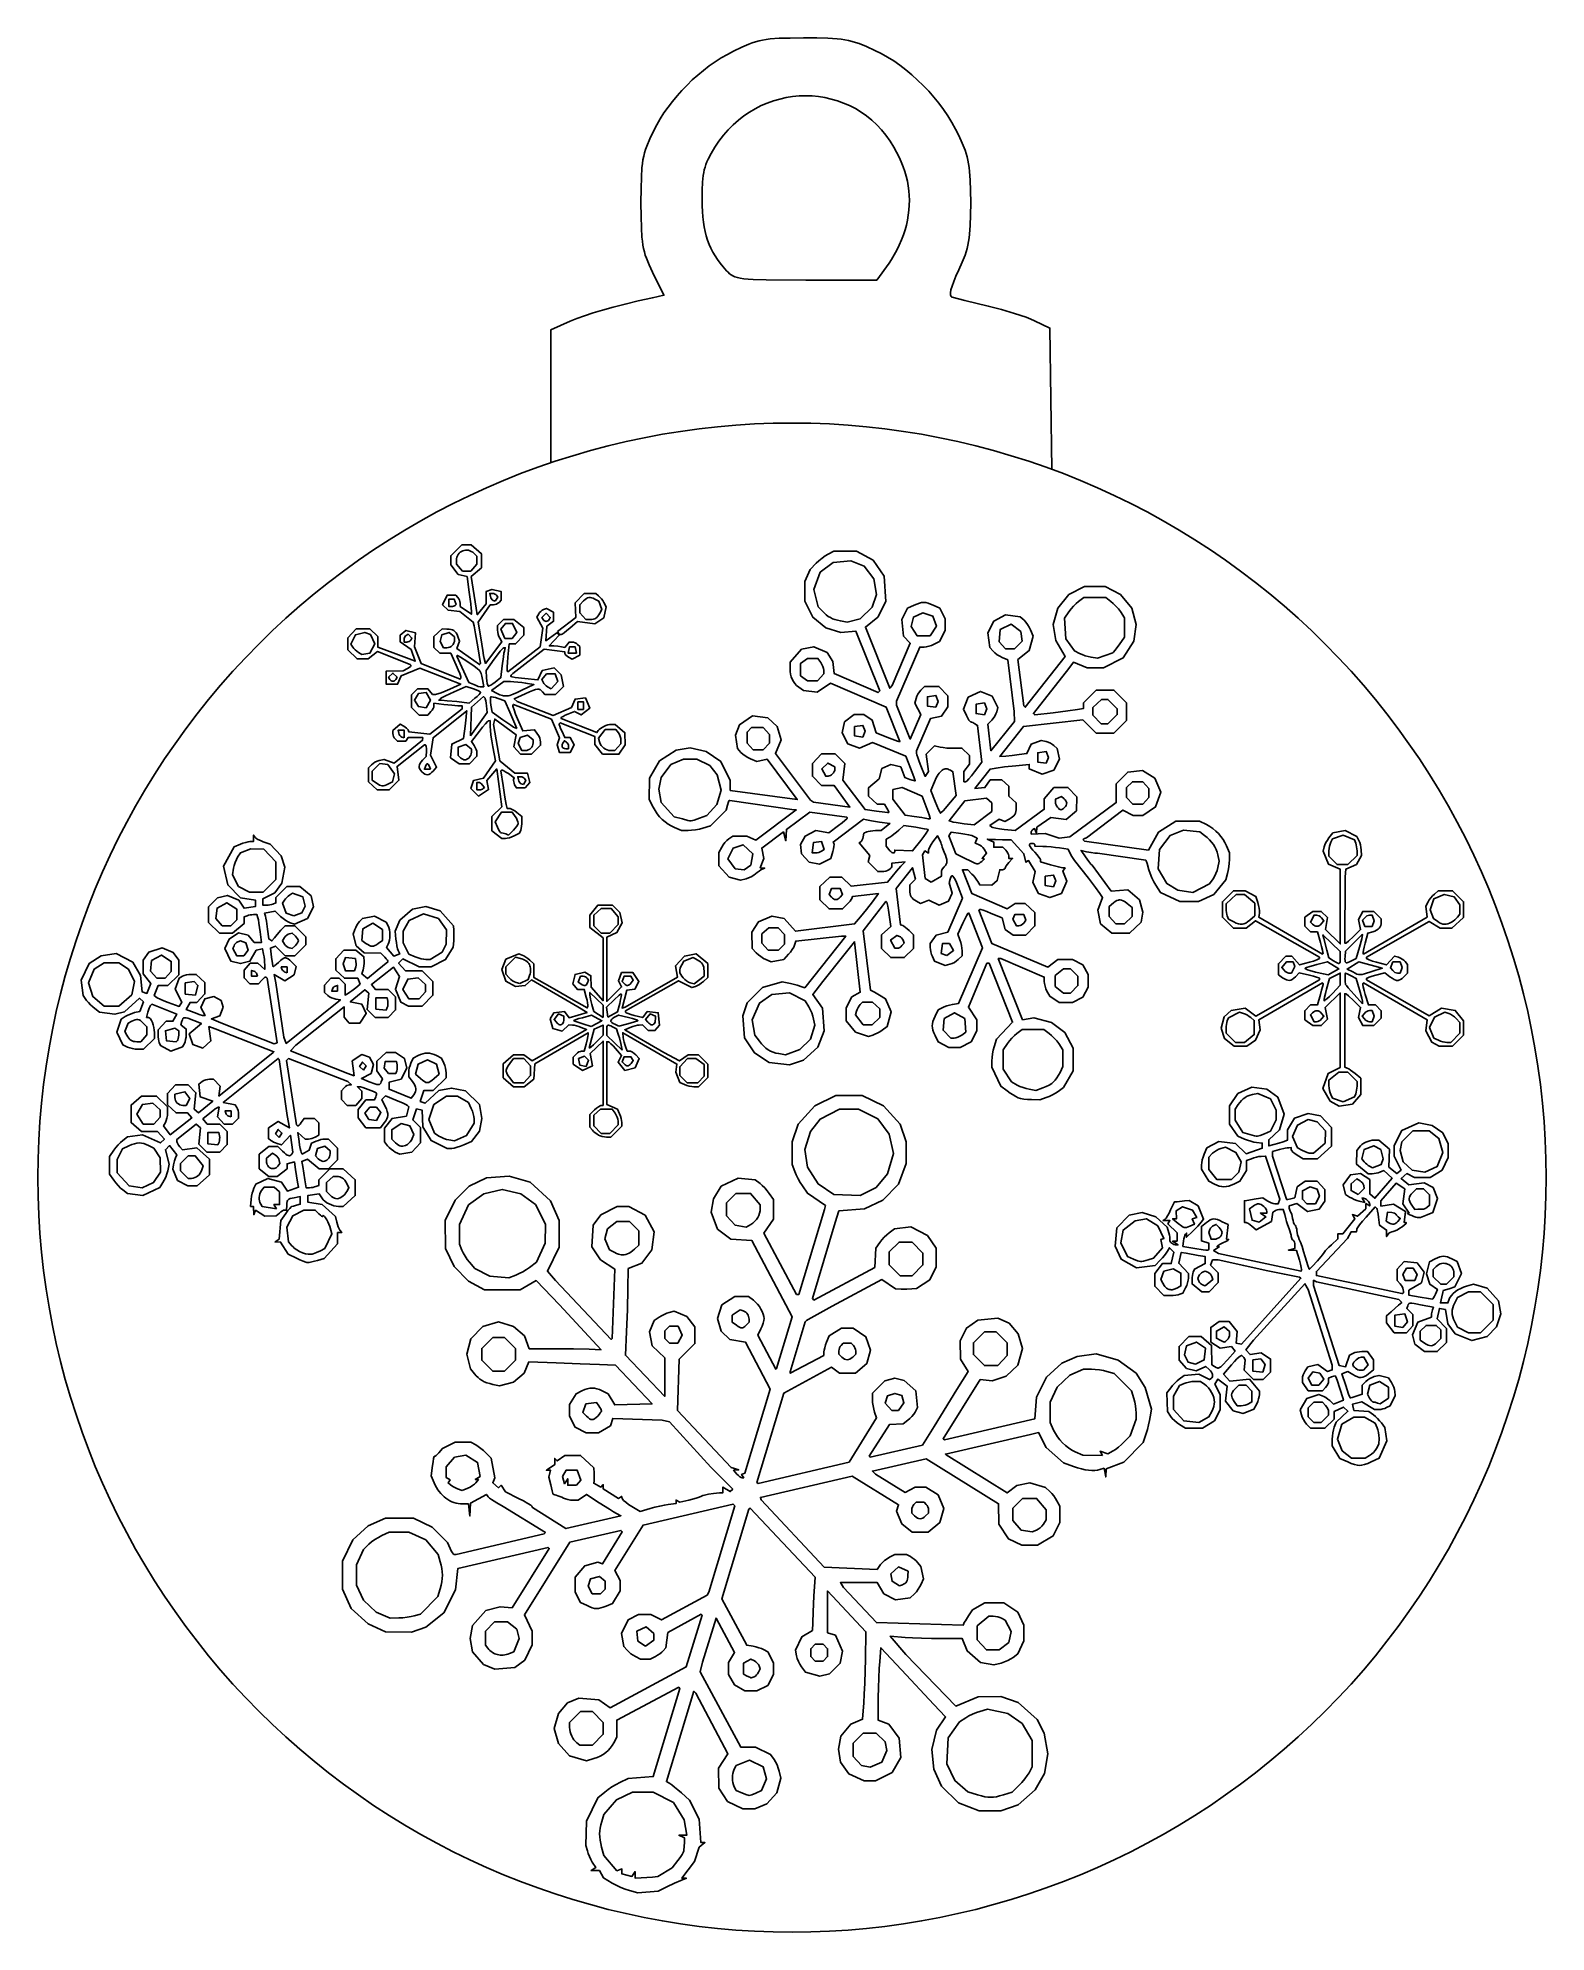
# Model space of a CAD drawing. Extents: x 0.12 to 3.38, y 0.25 to 4.33.
import ezdxf

# ---------------------------------------------------------------- set-up
doc = ezdxf.new("R2010")
doc.units = 0
doc.layers.add('LAYER_1', color=18, linetype='CONTINUOUS')

msp = doc.modelspace()

# ---------------------------------------------------------------- linework, layer by layer
at = {"layer": 'LAYER_1'}
msp.add_lwpolyline([(2.3099, 3.4044), (2.3056, 3.7087), (2.2724, 3.7247), (2.2644, 3.7282), (2.2543, 3.7321), (2.2295, 3.7406), (2.2013, 3.749), (2.173, 3.7563), (2.1227, 3.7685), (2.0951, 3.7756), (2.0938, 3.7762), (2.0927, 3.7772), (2.0919, 3.7786), (2.0914, 3.7804), (2.0912, 3.7825), (2.0914, 3.785), (2.0925, 3.7913), (2.0948, 3.7993), (2.0984, 3.809), (2.1032, 3.8206), (2.1093, 3.834), (2.1169, 3.8507), (2.1228, 3.8658), (2.1252, 3.873), (2.1273, 3.8802), (2.1291, 3.8875), (2.1306, 3.895), (2.1318, 3.9029), (2.1328, 3.9113), (2.1342, 3.93), (2.1349, 3.9522), (2.1351, 3.9789), (2.1349, 4.0055), (2.1342, 4.0277), (2.1328, 4.0464), (2.1318, 4.0548), (2.1306, 4.0627), (2.1291, 4.0702), (2.1273, 4.0775), (2.1253, 4.0846), (2.1229, 4.0918), (2.117, 4.1068), (2.1095, 4.1234), (2.1024, 4.1376), (2.0945, 4.1518), (2.0858, 4.1658), (2.0764, 4.1795), (2.0663, 4.193), (2.0557, 4.2061), (2.0445, 4.2189), (2.0328, 4.2312), (2.0207, 4.243), (2.0083, 4.2543), (1.9955, 4.2649), (1.9825, 4.2749), (1.9692, 4.2841), (1.9558, 4.2926), (1.9423, 4.3002), (1.9288, 4.3069), (1.9105, 4.315), (1.8944, 4.3214), (1.8868, 4.324), (1.8793, 4.3262), (1.8717, 4.328), (1.8639, 4.3296), (1.8557, 4.3308), (1.847, 4.3318), (1.8274, 4.3332), (1.8038, 4.3338), (1.7751, 4.3338), (1.7461, 4.3336), (1.7225, 4.3329), (1.703, 4.3315), (1.6945, 4.3304), (1.6865, 4.3291), (1.679, 4.3275), (1.6716, 4.3256), (1.6644, 4.3233), (1.6571, 4.3206), (1.6417, 4.314), (1.624, 4.3054), (1.6107, 4.2984), (1.5974, 4.2906), (1.5844, 4.2822), (1.5717, 4.2733), (1.5592, 4.2637), (1.547, 4.2537), (1.5352, 4.2432), (1.5238, 4.2322), (1.5129, 4.2208), (1.5024, 4.2091), (1.4924, 4.1971), (1.483, 4.1847), (1.4741, 4.1721), (1.4659, 4.1594), (1.4584, 4.1464), (1.4516, 4.1333), (1.4434, 4.1161), (1.437, 4.1008), (1.4345, 4.0936), (1.4323, 4.0863), (1.4305, 4.0789), (1.4289, 4.0712), (1.4277, 4.063), (1.4267, 4.0542), (1.4254, 4.034), (1.4248, 4.0093), (1.4246, 3.9789), (1.4248, 3.949), (1.4254, 3.9246), (1.4266, 3.9045), (1.4276, 3.8958), (1.4287, 3.8877), (1.4302, 3.8801), (1.4319, 3.8729), (1.4339, 3.866), (1.4362, 3.8591), (1.4419, 3.845), (1.4493, 3.8295), (1.474, 3.7796), (1.4493, 3.7742), (1.4186, 3.7673), (1.3905, 3.7606), (1.365, 3.7541), (1.3419, 3.7478), (1.3212, 3.7416), (1.3027, 3.7355), (1.2862, 3.7295), (1.2717, 3.7235), (1.2304, 3.7052), (1.2304, 3.4188)], dxfattribs=at)
for points in [[(1.9964, 3.9305), (1.9988, 3.9415), (2.0006, 3.9523), (2.0019, 3.963), (2.0027, 3.9736), (2.003, 3.9841), (2.0027, 3.9945), (2.0019, 4.0048), (2.0005, 4.0151), (1.9986, 4.0254), (1.9961, 4.0357), (1.9931, 4.046), (1.9896, 4.0564), (1.9854, 4.0667), (1.9807, 4.0772), (1.9755, 4.0877), (1.9697, 4.0983), (1.9614, 4.1117), (1.9524, 4.1243), (1.9428, 4.136), (1.9326, 4.1468), (1.9218, 4.1568), (1.9106, 4.1659), (1.8988, 4.1741), (1.8866, 4.1815), (1.8741, 4.1879), (1.8612, 4.1936), (1.848, 4.1983), (1.8346, 4.2022), (1.821, 4.2053), (1.8072, 4.2074), (1.7933, 4.2087), (1.7793, 4.2092), (1.7654, 4.2087), (1.7514, 4.2074), (1.7375, 4.2052), (1.7238, 4.2022), (1.7102, 4.1983), (1.6968, 4.1936), (1.6836, 4.1879), (1.6708, 4.1814), (1.6582, 4.1741), (1.6461, 4.1658), (1.6344, 4.1567), (1.6231, 4.1468), (1.6124, 4.136), (1.6022, 4.1243), (1.5927, 4.1117), (1.5838, 4.0983), (1.5756, 4.0846), (1.5692, 4.0726), (1.5667, 4.0669), (1.5644, 4.0613), (1.5626, 4.0556), (1.561, 4.0498), (1.5597, 4.0438), (1.5587, 4.0374), (1.5573, 4.023), (1.5567, 4.0059), (1.5565, 3.9852), (1.5567, 3.9722), (1.5572, 3.9598), (1.5581, 3.9482), (1.5593, 3.9372), (1.5609, 3.9267), (1.5629, 3.9167), (1.5653, 3.9072), (1.5682, 3.898), (1.5715, 3.8892), (1.5752, 3.8807), (1.5795, 3.8724), (1.5843, 3.8643), (1.5896, 3.8563), (1.5955, 3.8484), (1.6019, 3.8405), (1.6089, 3.8325), (1.6121, 3.8291), (1.6154, 3.826), (1.6188, 3.8234), (1.6226, 3.8211), (1.627, 3.8191), (1.6323, 3.8175), (1.6386, 3.8161), (1.6462, 3.815), (1.6553, 3.8141), (1.6662, 3.8134), (1.694, 3.8126), (1.7801, 3.8121), (1.9326, 3.8121), (1.9591, 3.8486), (1.9646, 3.8568), (1.9702, 3.8663), (1.9757, 3.8767), (1.9809, 3.8877), (1.9858, 3.8989), (1.99, 3.91), (1.9936, 3.9207)], [(1.1034, 2.6263), (1.1246, 2.6096), (1.1324, 2.6096), (1.1362, 2.6101), (1.1411, 2.6113), (1.1464, 2.6132), (1.1515, 2.6155), (1.1629, 2.6214), (1.1654, 2.6279), (1.1663, 2.6313), (1.1671, 2.6359), (1.1677, 2.6409), (1.1679, 2.6459), (1.1679, 2.6573), (1.1572, 2.6657), (1.1527, 2.6689), (1.1483, 2.6716), (1.1444, 2.6734), (1.1428, 2.6739), (1.1416, 2.674), (1.1365, 2.674), (1.1344, 2.6831), (1.1315, 2.6988), (1.1276, 2.7237), (1.1229, 2.7553), (1.1245, 2.7568), (1.125, 2.757), (1.1261, 2.7567), (1.1293, 2.7553), (1.1337, 2.7528), (1.1388, 2.7495), (1.1516, 2.7405), (1.1502, 2.7365), (1.1499, 2.7344), (1.1503, 2.7316), (1.1511, 2.7285), (1.1524, 2.7254), (1.1561, 2.7184), (1.1749, 2.7184), (1.1849, 2.7303), (1.1798, 2.7506), (1.1529, 2.7506), (1.1372, 2.763), (1.1209, 2.7761), (1.1202, 2.7768), (1.1069, 2.8553), (1.1095, 2.8668), (1.1555, 2.8332), (1.1508, 2.8067), (1.1651, 2.7909), (1.1884, 2.7909), (1.2081, 2.8106), (1.2081, 2.818), (1.2076, 2.8216), (1.2063, 2.8259), (1.2042, 2.8304), (1.2017, 2.8345), (1.1953, 2.8437), (1.1699, 2.8412), (1.1588, 2.8673), (1.1545, 2.8777), (1.1512, 2.8865), (1.1492, 2.8928), (1.1487, 2.8948), (1.1487, 2.8958), (1.1497, 2.8982), (1.2317, 2.8665), (1.2488, 2.8267), (1.2439, 2.811), (1.249, 2.7949), (1.2723, 2.7949), (1.2809, 2.811), (1.2723, 2.8271), (1.2604, 2.8271), (1.2537, 2.8412), (1.2512, 2.8468), (1.2495, 2.8516), (1.2486, 2.8552), (1.2486, 2.8564), (1.2488, 2.857), (1.2506, 2.8588), (1.325, 2.8294), (1.325, 2.8121), (1.3417, 2.7909), (1.3771, 2.7909), (1.3906, 2.8114), (1.3899, 2.8372), (1.3688, 2.8553), (1.3607, 2.8553), (1.3571, 2.855), (1.353, 2.8541), (1.3488, 2.8527), (1.3446, 2.8509), (1.3407, 2.8489), (1.3372, 2.8466), (1.3344, 2.8443), (1.3323, 2.8419), (1.3297, 2.8378), (1.2525, 2.8683), (1.2525, 2.8698), (1.2536, 2.8709), (1.2567, 2.8727), (1.2613, 2.8749), (1.2669, 2.8774), (1.2814, 2.8834), (1.296, 2.8756), (1.3146, 2.8906), (1.3048, 2.9122), (1.2827, 2.9097), (1.2748, 2.8918), (1.2352, 2.8747), (1.1578, 2.9049), (1.1514, 2.9105), (1.1752, 2.9212), (1.1845, 2.9253), (1.1918, 2.9283), (1.1973, 2.9302), (1.2016, 2.9312), (1.2033, 2.9313), (1.2048, 2.9312), (1.2062, 2.9308), (1.2075, 2.9302), (1.2098, 2.9284), (1.2122, 2.9258), (1.2172, 2.9198), (1.2404, 2.9198), (1.2573, 2.9367), (1.2523, 2.962), (1.2373, 2.977), (1.2117, 2.9714), (1.2025, 2.9513), (1.1741, 2.9541), (1.1535, 2.9566), (1.1469, 2.9577), (1.144, 2.9585), (1.1438, 2.959), (1.1438, 2.9595), (1.1447, 2.9611), (1.1463, 2.9631), (1.1487, 2.9651), (1.1551, 2.9701), (1.216, 3.0174), (1.2605, 3.0118), (1.2605, 3.0082), (1.2607, 3.0074), (1.2611, 3.0065), (1.2629, 3.0044), (1.2654, 3.0023), (1.2686, 3.0003), (1.2766, 2.996), (1.2927, 3.0046), (1.2927, 3.0229), (1.2879, 3.0277), (1.2855, 3.0296), (1.2825, 3.0311), (1.2793, 3.0322), (1.2763, 3.0326), (1.2696, 3.0326), (1.2602, 3.0212), (1.2533, 3.0226), (1.2456, 3.0236), (1.2366, 3.0242), (1.2268, 3.0245), (1.2485, 3.0472), (1.2433, 3.0525), (1.2195, 3.0355), (1.222, 3.0668), (1.2363, 3.0773), (1.2363, 3.0967), (1.2208, 3.105), (1.2144, 3.1026), (1.2116, 3.1011), (1.2087, 3.0988), (1.2062, 3.0961), (1.2042, 3.0932), (1.2005, 3.0863), (1.2128, 3.0628), (1.2074, 3.0225), (1.1378, 2.9686), (1.1364, 2.97), (1.1362, 2.9708), (1.1361, 2.9728), (1.1363, 2.9793), (1.1369, 2.9887), (1.1379, 2.9999), (1.1407, 3.0285), (1.1544, 3.0285), (1.1719, 3.0472), (1.1719, 3.0642), (1.1507, 3.0809), (1.1282, 3.0809), (1.1155, 3.0682), (1.1155, 3.0584), (1.1159, 3.054), (1.1169, 3.0492), (1.1184, 3.0447), (1.1203, 3.0409), (1.1251, 3.0333), (1.0898, 2.9866), (1.087, 2.9969), (1.0856, 3.0036), (1.0836, 3.0143), (1.0792, 3.0415), (1.0741, 3.0758), (1.0998, 3.1131), (1.1068, 3.1131), (1.1099, 3.1135), (1.1132, 3.1145), (1.1163, 3.1161), (1.1187, 3.118), (1.1236, 3.1228), (1.1236, 3.1412), (1.1034, 3.1462), (1.0913, 3.1416), (1.091, 3.1151), (1.0718, 3.0916), (1.0695, 3.1054), (1.063, 3.1465), (1.0589, 3.1738), (1.0809, 3.1926), (1.0809, 3.2229), (1.0586, 3.242), (1.0383, 3.242), (1.0148, 3.2185), (1.0148, 3.1988), (1.0308, 3.1785), (1.0498, 3.1737), (1.0545, 3.1404), (1.0577, 3.1147), (1.0587, 3.1052), (1.0591, 3.0998), (1.0591, 3.0924), (1.0349, 3.1096), (1.0349, 3.1166), (1.0345, 3.1197), (1.0335, 3.123), (1.032, 3.126), (1.0301, 3.1284), (1.0253, 3.1333), (1.0066, 3.1333), (0.9972, 3.1128), (1.009, 3.1011), (1.0339, 3.0982), (1.0632, 3.0758), (1.0652, 3.0673), (1.0683, 3.0506), (1.0728, 3.0225), (1.0785, 2.9862), (1.0767, 2.9843), (1.0281, 3.0185), (1.0338, 3.0346), (1.0301, 3.0446), (1.0283, 3.0488), (1.0264, 3.0522), (1.0242, 3.055), (1.0216, 3.0572), (1.0187, 3.0588), (1.0152, 3.0599), (1.0112, 3.0605), (1.0065, 3.0607), (0.9962, 3.0608), (0.9785, 3.0443), (0.9785, 3.021), (0.9912, 3.0084), (1.0148, 3.0084), (1.0263, 2.9832), (1.0306, 2.9732), (1.034, 2.9647), (1.0361, 2.9585), (1.0365, 2.9566), (1.0365, 2.9556), (1.0351, 2.9531), (0.9507, 2.9862), (0.9364, 3.0225), (0.9389, 3.0524), (0.918, 3.0576), (0.906, 3.0477), (0.906, 3.0331), (0.9294, 3.0165), (0.9381, 2.9915), (0.9311, 2.9943), (0.8909, 3.0093), (0.8577, 3.0215), (0.8577, 3.0443), (0.8401, 3.0608), (0.8107, 3.0608), (0.7932, 3.0421), (0.7932, 3.0161), (0.813, 2.9963), (0.8365, 2.9963), (0.8567, 3.0122), (0.9271, 2.9846), (0.929, 2.9827), (0.9292, 2.9822), (0.929, 2.9816), (0.9276, 2.9799), (0.925, 2.9779), (0.9215, 2.9757), (0.9121, 2.9706), (0.8758, 2.9701), (0.8758, 2.9419), (0.9, 2.9419), (0.9078, 2.9597), (0.9481, 2.9765), (1.0362, 2.9421), (1.0124, 2.9311), (1.0026, 2.9268), (0.9937, 2.9233), (0.9865, 2.9209), (0.9838, 2.9202), (0.982, 2.92), (0.9755, 2.9198), (0.9655, 2.9319), (0.9429, 2.9319), (0.9302, 2.9192), (0.9302, 2.8916), (0.9463, 2.8755), (0.9652, 2.8755), (0.9719, 2.8828), (0.9745, 2.8861), (0.9766, 2.8896), (0.978, 2.8928), (0.9785, 2.8955), (0.9785, 2.9007), (0.9997, 2.8982), (1.0173, 2.8964), (1.0299, 2.8956), (1.039, 2.8956), (1.039, 2.8888), (0.9693, 2.8342), (0.9242, 2.8395), (0.9228, 2.8434), (0.9216, 2.8453), (0.9195, 2.8475), (0.9166, 2.8497), (0.9134, 2.8517), (0.9054, 2.856), (0.8899, 2.842), (0.8899, 2.8354), (0.8903, 2.8324), (0.8913, 2.8293), (0.8929, 2.8263), (0.8947, 2.8239), (0.8996, 2.8191), (0.9176, 2.8191), (0.9226, 2.8271), (0.9544, 2.8271), (0.954, 2.8211), (0.8927, 2.7719), (0.8712, 2.78), (0.8607, 2.7774), (0.8561, 2.7758), (0.8514, 2.7737), (0.8472, 2.7711), (0.8439, 2.7684), (0.8375, 2.7621), (0.8375, 2.7318), (0.8562, 2.7143), (0.8822, 2.7143), (0.903, 2.7351), (0.899, 2.7648), (0.9584, 2.811), (0.9604, 2.811), (0.9608, 2.8107), (0.9612, 2.81), (0.9617, 2.8074), (0.9621, 2.8034), (0.9621, 2.7986), (0.9617, 2.7862), (0.954, 2.7784), (0.9509, 2.775), (0.9487, 2.7717), (0.9472, 2.7684), (0.9467, 2.7653), (0.9469, 2.7622), (0.948, 2.7591), (0.9499, 2.756), (0.9526, 2.7529), (0.9557, 2.7501), (0.9587, 2.7482), (0.9616, 2.7471), (0.9645, 2.7469), (0.9674, 2.7476), (0.9704, 2.7491), (0.9734, 2.7515), (0.9767, 2.7548), (0.9842, 2.7631), (0.9712, 2.7888), (0.9765, 2.8264), (1.049, 2.8848), (1.0489, 2.8811), (1.0479, 2.8709), (1.0456, 2.8513), (1.0424, 2.8251), (1.0168, 2.813), (1.0143, 2.7836), (1.0327, 2.7707), (1.0551, 2.7707), (1.0712, 2.7868), (1.0712, 2.794), (1.0707, 2.7974), (1.0694, 2.8015), (1.0675, 2.8058), (1.0652, 2.8097), (1.0593, 2.8182), (1.0763, 2.8406), (1.0832, 2.8494), (1.0892, 2.8566), (1.0938, 2.8614), (1.0954, 2.8628), (1.0964, 2.8632), (1.0994, 2.8634), (1.0996, 2.8503), (1.1001, 2.8428), (1.1014, 2.8322), (1.1032, 2.8197), (1.1053, 2.807), (1.1108, 2.7768), (1.0853, 2.7392), (1.0638, 2.7348), (1.0583, 2.7174), (1.0747, 2.701), (1.0962, 2.715), (1.0925, 2.7342), (1.1137, 2.7596), (1.1244, 2.6778), (1.1034, 2.6568)], [(1.0579, 3.1856), (1.0712, 3.2004), (1.0712, 3.2173), (1.0649, 3.2236), (1.062, 3.2261), (1.059, 3.228), (1.0559, 3.2294), (1.0527, 3.2303), (1.0496, 3.2307), (1.0464, 3.2306), (1.0433, 3.2301), (1.0404, 3.2292), (1.0376, 3.2278), (1.035, 3.226), (1.0327, 3.2239), (1.0307, 3.2214), (1.0291, 3.2186), (1.0279, 3.2155), (1.0271, 3.2121), (1.0269, 3.2083), (1.0269, 3.2004), (1.0402, 3.1856)], [(2.2373, 2.0514), (2.2426, 2.0499), (2.2498, 2.0485), (2.2578, 2.0476), (2.2658, 2.0472), (2.2843, 2.0469), (2.298, 2.0517), (2.3043, 2.0541), (2.3111, 2.0574), (2.3177, 2.0611), (2.3232, 2.0647), (2.3347, 2.0731), (2.356, 2.1094), (2.3557, 2.1577), (2.338, 2.1915), (2.3091, 2.2135), (2.2714, 2.2232), (2.2467, 2.2193), (2.1944, 2.3511), (2.2, 2.3511), (2.2936, 2.311), (2.2936, 2.3016), (2.2941, 2.2971), (2.2953, 2.2917), (2.2972, 2.2861), (2.2994, 2.281), (2.3053, 2.2697), (2.3255, 2.2564), (2.3544, 2.2564), (2.3765, 2.2678), (2.3879, 2.2891), (2.3879, 2.3164), (2.3765, 2.3377), (2.3544, 2.3491), (2.3229, 2.3491), (2.3016, 2.3323), (2.1807, 2.3833), (2.1527, 2.4552), (2.1542, 2.4567), (2.155, 2.4569), (2.1567, 2.4566), (2.1622, 2.4549), (2.17, 2.4521), (2.1793, 2.4484), (2.2028, 2.4385), (2.2091, 2.4139), (2.2269, 2.4014), (2.2537, 2.4014), (2.2735, 2.4212), (2.2735, 2.4501), (2.2521, 2.4699), (2.2309, 2.4699), (2.2137, 2.4578), (2.1375, 2.491), (2.1171, 2.5424), (2.1288, 2.5424), (2.1377, 2.5331), (2.1415, 2.5289), (2.1451, 2.5245), (2.1483, 2.5202), (2.1506, 2.5167), (2.1546, 2.5097), (2.1805, 2.509), (2.1924, 2.5188), (2.1976, 2.5424), (2.2033, 2.5424), (2.2055, 2.5427), (2.2073, 2.5434), (2.2086, 2.5444), (2.2089, 2.545), (2.209, 2.5457), (2.2097, 2.5476), (2.2114, 2.5506), (2.214, 2.5541), (2.2172, 2.5578), (2.2254, 2.5666), (2.2171, 2.5666), (2.2171, 2.5723), (2.2166, 2.5751), (2.2152, 2.5783), (2.2132, 2.5815), (2.2107, 2.5844), (2.2044, 2.5908), (2.1848, 2.5908), (2.1848, 2.602), (2.1707, 2.6085), (2.1778, 2.6077), (2.1882, 2.6071), (2.2034, 2.6069), (2.222, 2.6069), (2.2496, 2.5767), (2.2542, 2.5586), (2.2599, 2.5621), (2.274, 2.5382), (2.2689, 2.5148), (2.2813, 2.4909), (2.3057, 2.4824), (2.3307, 2.4911), (2.3419, 2.5179), (2.3338, 2.5391), (2.3384, 2.5464), (2.3337, 2.5464), (2.3302, 2.5469), (2.3241, 2.5483), (2.3073, 2.5528), (2.2855, 2.5591), (2.2855, 2.5631), (2.2853, 2.5641), (2.2846, 2.5656), (2.282, 2.5696), (2.2782, 2.5746), (2.2735, 2.5799), (2.269, 2.5848), (2.2656, 2.5889), (2.2633, 2.5922), (2.2621, 2.5948), (2.2618, 2.5958), (2.2619, 2.5966), (2.2622, 2.5973), (2.2627, 2.5979), (2.2646, 2.5986), (2.2674, 2.5988), (2.2698, 2.5986), (2.2717, 2.5979), (2.273, 2.597), (2.2733, 2.5964), (2.2735, 2.5958), (2.2735, 2.5928), (2.2906, 2.5925), (2.2987, 2.5922), (2.3081, 2.5915), (2.3177, 2.5905), (2.3262, 2.5893), (2.3448, 2.5864), (2.3504, 2.5756), (2.353, 2.5709), (2.356, 2.5662), (2.3589, 2.5619), (2.3614, 2.5586), (2.3727, 2.5447), (2.3887, 2.5243), (2.4039, 2.5042), (2.4132, 2.4914), (2.4191, 2.4824), (2.4093, 2.4551), (2.4147, 2.4261), (2.4392, 2.4054), (2.4774, 2.4054), (2.5021, 2.4297), (2.5062, 2.4508), (2.4988, 2.4774), (2.4734, 2.4988), (2.438, 2.496), (2.3965, 2.5525), (2.3942, 2.5545), (2.3898, 2.5599), (2.3823, 2.5702), (2.3728, 2.5839), (2.3845, 2.5811), (2.3946, 2.5791), (2.4024, 2.578), (2.4084, 2.5777), (2.5123, 2.5628), (2.513, 2.5616), (2.515, 2.5555), (2.5188, 2.5424), (2.5215, 2.5342), (2.5253, 2.5251), (2.5296, 2.5163), (2.5339, 2.5089), (2.5439, 2.4935), (2.5857, 2.474), (2.6259, 2.4741), (2.6587, 2.489), (2.6845, 2.5203), (2.6884, 2.5344), (2.69, 2.541), (2.6912, 2.5488), (2.6921, 2.5567), (2.6924, 2.5637), (2.6924, 2.5789), (2.6861, 2.5939), (2.6828, 2.6009), (2.6788, 2.6076), (2.6742, 2.614), (2.6689, 2.6201), (2.6632, 2.6257), (2.6569, 2.6308), (2.6503, 2.6354), (2.6432, 2.6395), (2.6283, 2.6471), (2.5772, 2.6471), (2.5395, 2.6233), (2.5179, 2.5847), (2.3802, 2.6042), (2.3782, 2.6061), (2.3777, 2.6069), (2.378, 2.6079), (2.3789, 2.6088), (2.3804, 2.6095), (2.3846, 2.611), (2.463, 2.6707), (2.4849, 2.6593), (2.5059, 2.6592), (2.5333, 2.6776), (2.5444, 2.7096), (2.5318, 2.7396), (2.5051, 2.7563), (2.4736, 2.7525), (2.4487, 2.7276), (2.4487, 2.687), (2.349, 2.6131), (2.3254, 2.6104), (2.2957, 2.6202), (2.2654, 2.619), (2.2654, 2.6228), (2.2657, 2.6244), (2.2665, 2.6261), (2.2677, 2.6276), (2.2691, 2.6288), (2.2728, 2.6311), (2.2768, 2.621), (2.2775, 2.634), (2.3077, 2.6548), (2.3405, 2.6503), (2.3628, 2.6695), (2.3637, 2.6993), (2.3446, 2.7197), (2.3145, 2.7197), (2.2936, 2.6949), (2.2936, 2.6726), (2.2312, 2.6265), (2.207, 2.6292), (2.1974, 2.6305), (2.189, 2.632), (2.1828, 2.6335), (2.1807, 2.6342), (2.1796, 2.6349), (2.1764, 2.6379), (2.1965, 2.6511), (2.2084, 2.6465), (2.2178, 2.6515), (2.2219, 2.6538), (2.2252, 2.6561), (2.2279, 2.6586), (2.2299, 2.6612), (2.2314, 2.6641), (2.2324, 2.6674), (2.2329, 2.6713), (2.2331, 2.6757), (2.2332, 2.6862), (2.2171, 2.7008), (2.2171, 2.7224), (2.2023, 2.7358), (2.1772, 2.7358), (2.1657, 2.7193), (2.1441, 2.7176), (2.1767, 2.759), (2.1899, 2.7613), (2.2077, 2.7637), (2.2322, 2.7663), (2.2614, 2.769), (2.2614, 2.7595), (2.2889, 2.748), (2.314, 2.7568), (2.3263, 2.7807), (2.3213, 2.8034), (2.3145, 2.8096), (2.3111, 2.8122), (2.3067, 2.8147), (2.302, 2.8168), (2.2975, 2.8183), (2.2872, 2.8208), (2.2653, 2.8125), (2.2562, 2.7925), (2.2396, 2.7902), (2.2243, 2.7884), (2.2105, 2.7871), (2.198, 2.7861), (2.2486, 2.8511), (2.3766, 2.8654), (2.4056, 2.8365), (2.4435, 2.8365), (2.4708, 2.8639), (2.4708, 2.9017), (2.4435, 2.9291), (2.4056, 2.9291), (2.3782, 2.9017), (2.3782, 2.8897), (2.3651, 2.8875), (2.3443, 2.8845), (2.3126, 2.8805), (2.2731, 2.8757), (2.2702, 2.8788), (2.3467, 2.9755), (2.3569, 2.9896), (2.386, 2.9775), (2.4209, 2.9775), (2.4637, 2.9988), (2.4866, 3.0349), (2.4919, 3.0704), (2.4821, 3.1055), (2.458, 3.1348), (2.4245, 3.152), (2.3802, 3.152), (2.3467, 3.1348), (2.3226, 3.1055), (2.3127, 3.0702), (2.3182, 3.0359), (2.3384, 3.0014), (2.2525, 2.8924), (2.2498, 2.8951), (2.2367, 2.995), (2.2612, 3.0142), (2.2697, 3.0457), (2.2641, 3.0589), (2.2612, 3.0646), (2.2577, 3.0704), (2.2538, 3.0756), (2.2502, 3.0795), (2.2419, 3.0869), (2.2103, 3.0911), (2.185, 3.078), (2.1719, 3.0527), (2.1761, 3.0212), (2.1835, 3.0129), (2.1873, 3.0092), (2.1922, 3.0055), (2.1976, 3.0021), (2.2029, 2.9994), (2.2149, 2.9943), (2.2287, 2.8828), (2.2291, 2.8617), (2.1788, 2.7985), (2.1721, 2.8559), (2.1804, 2.8642), (2.1838, 2.8682), (2.1869, 2.873), (2.1895, 2.8778), (2.1911, 2.8823), (2.1935, 2.892), (2.1812, 2.9159), (2.1561, 2.9263), (2.1297, 2.9138), (2.1192, 2.8883), (2.1258, 2.8745), (2.1286, 2.8691), (2.1313, 2.8647), (2.1337, 2.8617), (2.1347, 2.8609), (2.1354, 2.8606), (2.1371, 2.8603), (2.1393, 2.8595), (2.1418, 2.8583), (2.1442, 2.8569), (2.15, 2.8533), (2.1593, 2.774), (2.1434, 2.7529), (2.1369, 2.7447), (2.1311, 2.738), (2.1266, 2.7334), (2.125, 2.7322), (2.1239, 2.7317), (2.1204, 2.7317), (2.1206, 2.7539), (2.1325, 2.7695), (2.1325, 2.7881), (2.1163, 2.8043), (2.0992, 2.804), (2.0916, 2.804), (2.0834, 2.8045), (2.0757, 2.8053), (2.0694, 2.8063), (2.0567, 2.8091), (2.0392, 2.7915), (2.044, 2.7539), (2.037, 2.7432), (2.0276, 2.7662), (2.024, 2.7755), (2.0211, 2.7837), (2.0191, 2.7901), (2.0184, 2.7937), (2.0184, 2.7982), (2.0486, 2.8682), (2.0723, 2.8734), (2.0855, 2.8935), (2.0855, 2.9171), (2.0666, 2.9372), (2.0358, 2.9372), (2.0278, 2.9292), (2.0245, 2.9254), (2.0215, 2.9207), (2.019, 2.9158), (2.0174, 2.9113), (2.0149, 2.9013), (2.0273, 2.8765), (2.0047, 2.8236), (1.9754, 2.897), (1.9754, 2.9052), (2.0252, 3.0218), (2.0347, 3.0218), (2.0393, 3.0223), (2.0449, 3.0236), (2.0507, 3.0255), (2.0561, 3.0279), (2.0679, 3.034), (2.0801, 3.0576), (2.0801, 3.0826), (2.0684, 3.1053), (2.0545, 3.1119), (2.0484, 3.1146), (2.0431, 3.1165), (2.0383, 3.1177), (2.0338, 3.1181), (2.0292, 3.1177), (2.0244, 3.1165), (2.0191, 3.1146), (2.0131, 3.1119), (1.9992, 3.1053), (1.9865, 3.0809), (1.9905, 3.0456), (2.0047, 3.03), (1.966, 2.9392), (1.9608, 2.9331), (1.9081, 3.065), (1.9351, 3.0866), (1.952, 3.1198), (1.9489, 3.1745), (1.9247, 3.2091), (1.8891, 3.2287), (1.8404, 3.2286), (1.8277, 3.222), (1.8218, 3.2184), (1.815, 3.2135), (1.8081, 3.2079), (1.802, 3.2023), (1.7889, 3.1892), (1.778, 3.163), (1.778, 3.121), (1.7948, 3.0862), (1.8227, 3.0632), (1.8553, 3.0534), (1.8876, 3.0558), (1.939, 2.9277), (1.9354, 2.924), (1.8412, 2.9648), (1.8383, 2.9911), (1.8257, 3.0104), (1.7968, 3.0224), (1.7705, 3.0175), (1.7457, 2.9893), (1.7457, 2.9755), (1.746, 2.9691), (1.7469, 2.9632), (1.7483, 2.9577), (1.7503, 2.9525), (1.7529, 2.9478), (1.7562, 2.9435), (1.76, 2.9394), (1.7645, 2.9358), (1.7746, 2.9283), (1.8042, 2.9244), (1.833, 2.9441), (1.9532, 2.8926), (1.9824, 2.8184), (1.9799, 2.8184), (1.9771, 2.8191), (1.9714, 2.8211), (1.9544, 2.8278), (1.9314, 2.8373), (1.9224, 2.8647), (1.9051, 2.8768), (1.8838, 2.8768), (1.8632, 2.8606), (1.858, 2.8371), (1.8704, 2.8132), (1.8955, 2.8044), (1.9233, 2.816), (1.9952, 2.7867), (2.0054, 2.7612), (2.0126, 2.7427), (2.0156, 2.7341), (2.0154, 2.7338), (2.0147, 2.7338), (2.0123, 2.7342), (2.0086, 2.7352), (2.0042, 2.7368), (1.9928, 2.7411), (1.9843, 2.7636), (1.9627, 2.769), (1.9434, 2.7602), (1.9378, 2.7382), (1.9149, 2.7189), (1.9149, 2.7009), (1.9336, 2.6834), (1.9493, 2.6834), (1.9545, 2.675), (1.9565, 2.6716), (1.9579, 2.6687), (1.9586, 2.6667), (1.9587, 2.666), (1.9585, 2.6657), (1.9561, 2.6656), (1.9503, 2.6661), (1.9323, 2.6684), (1.9073, 2.672), (1.8595, 2.7353), (1.8635, 2.7714), (1.8428, 2.7922), (1.8138, 2.7922), (1.7941, 2.7708), (1.7941, 2.7435), (1.8139, 2.7237), (1.8409, 2.7237), (1.8748, 2.6774), (1.7965, 2.6879), (1.79, 2.6919), (1.7142, 2.7927), (1.7264, 2.822), (1.7177, 2.8511), (1.6982, 2.8694), (1.6652, 2.8738), (1.6372, 2.8546), (1.6279, 2.8323), (1.6326, 2.8033), (1.6398, 2.7951), (1.6437, 2.7915), (1.6489, 2.7877), (1.6547, 2.7842), (1.6606, 2.7813), (1.6741, 2.7756), (1.6962, 2.7805), (1.7613, 2.6935), (1.6168, 2.7132), (1.6168, 2.7342), (1.5964, 2.7751), (1.565, 2.7969), (1.5306, 2.8047), (1.5006, 2.7996), (1.4645, 2.7767), (1.4428, 2.7397), (1.4424, 2.6935), (1.4507, 2.6774), (1.4549, 2.67), (1.4596, 2.663), (1.4648, 2.6566), (1.4705, 2.6507), (1.4766, 2.6454), (1.483, 2.6407), (1.4898, 2.6366), (1.4969, 2.6333), (1.5118, 2.627), (1.5266, 2.627), (1.5337, 2.6274), (1.5419, 2.6285), (1.5504, 2.63), (1.558, 2.632), (1.5745, 2.6369), (1.6085, 2.6708), (1.6111, 2.6811), (1.6133, 2.6884), (1.6142, 2.6906), (1.6149, 2.6915), (1.6161, 2.6915), (1.7546, 2.6713), (1.7592, 2.6713), (1.6719, 2.6062), (1.6527, 2.6149), (1.6227, 2.6149), (1.6137, 2.6086), (1.6097, 2.6053), (1.6056, 2.6008), (1.6017, 2.5957), (1.5987, 2.5907), (1.5927, 2.5791), (1.5927, 2.5506), (1.6148, 2.5261), (1.639, 2.5196), (1.6512, 2.5228), (1.6566, 2.5247), (1.6622, 2.5273), (1.6674, 2.5304), (1.6715, 2.5336), (1.6751, 2.5367), (1.679, 2.5396), (1.6826, 2.542), (1.6855, 2.5435), (1.6914, 2.5458), (1.6815, 2.5464), (1.6892, 2.5666), (1.6847, 2.5889), (1.7316, 2.6237), (1.7369, 2.6049), (1.738, 2.629), (1.7884, 2.6663), (1.8679, 2.6553), (1.8691, 2.654), (1.869, 2.6534), (1.868, 2.6523), (1.864, 2.6486), (1.8578, 2.6435), (1.8499, 2.6374), (1.8294, 2.6221), (1.8011, 2.6267), (1.7782, 2.6148), (1.7683, 2.5968), (1.7706, 2.5767), (1.787, 2.5589), (1.8096, 2.554), (1.834, 2.5666), (1.8381, 2.5813), (1.8395, 2.5873), (1.8404, 2.5926), (1.8407, 2.5967), (1.8406, 2.5981), (1.8403, 2.599), (1.8384, 2.602), (1.9044, 2.6512), (1.9107, 2.6495), (1.9216, 2.6474), (1.9389, 2.6449), (1.9609, 2.6421), (1.9422, 2.627), (1.9296, 2.6267), (1.9242, 2.6264), (1.9189, 2.6257), (1.9143, 2.6248), (1.9109, 2.6237), (1.9049, 2.621), (1.9035, 2.6129), (1.9026, 2.6096), (1.9014, 2.6066), (1.9, 2.6041), (1.8985, 2.6026), (1.8949, 2.6004), (1.9178, 2.573), (1.9141, 2.559), (1.9347, 2.5384), (1.944, 2.5384), (1.9482, 2.5387), (1.9521, 2.5395), (1.9558, 2.5407), (1.9589, 2.5423), (1.9616, 2.5443), (1.9636, 2.5464), (1.9648, 2.5488), (1.9653, 2.5513), (1.9653, 2.5565), (1.9935, 2.559), (1.9844, 2.5497), (1.9752, 2.5395), (1.9656, 2.5281), (1.9558, 2.5158), (1.8772, 2.5066), (1.8574, 2.5263), (1.8315, 2.5263), (1.8102, 2.5065), (1.8102, 2.4776), (1.83, 2.4578), (1.8589, 2.4578), (1.8682, 2.4671), (1.8719, 2.4711), (1.8752, 2.4749), (1.8777, 2.4783), (1.8791, 2.4807), (1.8807, 2.485), (1.9361, 2.4908), (1.9235, 2.4733), (1.9107, 2.4565), (1.8978, 2.4406), (1.8847, 2.4255), (1.7573, 2.4098), (1.733, 2.4374), (1.7068, 2.4424), (1.6779, 2.4303), (1.6632, 2.4078), (1.6639, 2.373), (1.673, 2.3634), (1.6775, 2.3593), (1.6828, 2.3552), (1.6885, 2.3515), (1.6937, 2.3489), (1.7053, 2.3441), (1.7323, 2.3492), (1.7426, 2.3602), (1.7468, 2.3651), (1.7506, 2.3705), (1.7537, 2.3756), (1.7555, 2.3799), (1.7581, 2.3885), (1.8565, 2.3994), (1.8658, 2.3994), (1.7775, 2.288), (1.771, 2.2904), (1.7611, 2.2934), (1.7466, 2.297), (1.7286, 2.301), (1.6863, 2.2887), (1.6536, 2.2559), (1.6441, 2.2274), (1.6475, 2.1806), (1.6693, 2.1477), (1.7006, 2.127), (1.7446, 2.1225), (1.775, 2.1325), (1.8057, 2.1602), (1.8192, 2.1957), (1.8158, 2.244), (1.7946, 2.2736), (1.8165, 2.3013), (1.8616, 2.3581), (1.8847, 2.3873), (1.8971, 2.2786), (1.8788, 2.2683), (1.8666, 2.2447), (1.8666, 2.2167), (1.887, 2.1925), (1.9148, 2.1833), (1.9239, 2.1861), (1.9283, 2.1879), (1.9336, 2.1904), (1.9391, 2.1935), (1.944, 2.1967), (1.955, 2.2044), (1.9635, 2.236), (1.9517, 2.2643), (1.9383, 2.2724), (1.9281, 2.2785), (1.9221, 2.2816), (1.9192, 2.2826), (1.9034, 2.4108), (1.9523, 2.4741), (1.954, 2.4724), (1.955, 2.4698), (1.9563, 2.4638), (1.9578, 2.4554), (1.9593, 2.4454), (1.9629, 2.4201), (1.9431, 2.4018), (1.9431, 2.3729), (1.9629, 2.3531), (1.9918, 2.3531), (2.0116, 2.3729), (2.0116, 2.4018), (2.0023, 2.4111), (1.9984, 2.4148), (1.9945, 2.4181), (1.991, 2.4206), (1.9886, 2.422), (1.9841, 2.4236), (1.9748, 2.5021), (2.0096, 2.5466), (2.0159, 2.522), (2.0036, 2.5096), (2.0036, 2.4988), (2.0038, 2.4943), (2.0043, 2.4904), (2.0053, 2.487), (2.0067, 2.4841), (2.0087, 2.4815), (2.0112, 2.4791), (2.0144, 2.4768), (2.0184, 2.4746), (2.0271, 2.4699), (2.0452, 2.4766), (2.0672, 2.4657), (2.0873, 2.4748), (2.0949, 2.4921), (2.0889, 2.5141), (2.091, 2.5222), (2.0923, 2.5263), (2.0936, 2.5288), (2.0943, 2.5294), (2.0951, 2.5296), (2.096, 2.5294), (2.0969, 2.5287), (2.0989, 2.5259), (2.1014, 2.5212), (2.1043, 2.5145), (2.1078, 2.5058), (2.1173, 2.4812), (2.086, 2.4079), (2.0603, 2.4013), (2.0479, 2.3835), (2.0479, 2.3745), (2.0482, 2.3703), (2.0492, 2.3653), (2.0507, 2.3601), (2.0524, 2.3556), (2.057, 2.3456), (2.0799, 2.3361), (2.0902, 2.3386), (2.0948, 2.3403), (2.0998, 2.3428), (2.1045, 2.3459), (2.1084, 2.3492), (2.1164, 2.3571), (2.1164, 2.3679), (2.116, 2.3731), (2.1151, 2.3792), (2.1137, 2.3854), (2.112, 2.3911), (2.1076, 2.4034), (2.1182, 2.4271), (2.1224, 2.4362), (2.1261, 2.4434), (2.1288, 2.448), (2.1296, 2.4491), (2.1301, 2.4493), (2.1314, 2.4477), (2.1603, 2.3741), (2.1088, 2.2544), (2.0955, 2.2521), (2.0896, 2.2509), (2.0835, 2.2491), (2.0779, 2.2472), (2.0736, 2.2452), (2.065, 2.2406), (2.0585, 2.2267), (2.0558, 2.2207), (2.0538, 2.2154), (2.0527, 2.2106), (2.0523, 2.206), (2.0527, 2.2015), (2.0538, 2.1967), (2.0558, 2.1914), (2.0585, 2.1853), (2.0651, 2.1715), (2.0878, 2.1597), (2.1127, 2.1597), (2.1364, 2.1719), (2.1486, 2.1956), (2.1486, 2.219), (2.1301, 2.2463), (2.1699, 2.341), (2.1748, 2.3409), (2.2252, 2.2137), (2.1907, 2.1776), (2.1857, 2.1611), (2.1838, 2.1537), (2.1823, 2.1455), (2.1812, 2.1376), (2.1808, 2.1311), (2.1809, 2.1174), (2.2001, 2.0762), (2.2137, 2.0658), (2.2198, 2.0614), (2.2263, 2.0573), (2.2324, 2.0538)], [(1.8686, 3.0756), (1.8968, 3.0828), (1.9228, 3.1078), (1.9319, 3.1354), (1.9266, 3.1685), (1.9058, 3.1959), (1.8769, 3.2079), (1.8387, 3.2043), (1.8109, 3.1831), (1.7967, 3.1458), (1.8067, 3.1084), (1.8155, 3.099), (1.8197, 3.0947), (1.8239, 3.0911), (1.8282, 3.0879), (1.8327, 3.0852), (1.8374, 3.083), (1.8426, 3.0811), (1.8483, 3.0795), (1.8545, 3.0782)], [(1.0239, 3.1115), (1.0263, 3.1139), (1.022, 3.1252), (1.0108, 3.1252), (1.0108, 3.1091), (1.0161, 3.1091), (1.0184, 3.1093), (1.0206, 3.1098), (1.0226, 3.1106)], [(1.1107, 3.1208), (1.116, 3.1292), (1.1135, 3.1333), (1.112, 3.1348), (1.1099, 3.1361), (1.1075, 3.137), (1.1049, 3.1373), (1.0988, 3.1373), (1.1001, 3.1306), (1.101, 3.1278), (1.1024, 3.1254), (1.1041, 3.1234), (1.1061, 3.1223)], [(1.2448, 3.0554), (1.2468, 3.052), (1.2479, 3.0507), (1.2492, 3.0497), (1.2506, 3.0489), (1.252, 3.0487), (1.2529, 3.049), (1.2545, 3.0498), (1.259, 3.0528), (1.2649, 3.0573), (1.2715, 3.0627), (1.2879, 3.0768), (1.3248, 3.0718), (1.3444, 3.0847), (1.3497, 3.1086), (1.3447, 3.1179), (1.3423, 3.1219), (1.3393, 3.1259), (1.3362, 3.1295), (1.3334, 3.1321), (1.327, 3.137), (1.3022, 3.1373), (1.283, 3.1168), (1.2842, 3.0855)], [(1.3274, 3.084), (1.3294, 3.0858), (1.3317, 3.0884), (1.334, 3.0916), (1.336, 3.095), (1.3401, 3.1031), (1.3335, 3.1207), (1.3255, 3.1249), (1.3215, 3.1269), (1.3181, 3.1282), (1.3151, 3.1288), (1.3123, 3.1288), (1.3097, 3.128), (1.3069, 3.1265), (1.304, 3.1242), (1.3008, 3.1212), (1.2927, 3.1131), (1.2927, 3.0956), (1.3061, 3.0809), (1.3145, 3.081), (1.3181, 3.0812), (1.3218, 3.0819), (1.325, 3.0828)], [(2.4084, 2.9977), (2.4245, 3.0036), (2.4416, 3.0096), (2.443, 3.011), (2.4459, 3.0146), (2.4547, 3.0264), (2.4668, 3.0431), (2.4668, 3.085), (2.4578, 3.0984), (2.4533, 3.1042), (2.448, 3.1102), (2.4424, 3.1158), (2.4373, 3.1201), (2.4259, 3.1285), (2.3788, 3.1285), (2.3674, 3.1201), (2.3623, 3.1157), (2.3566, 3.1101), (2.3512, 3.1039), (2.3466, 3.0979), (2.3372, 3.0842), (2.3403, 3.0394), (2.3587, 3.0136), (2.3696, 3.008), (2.3749, 3.0056), (2.3814, 3.0033), (2.3882, 3.0014), (2.3944, 3)], [(1.1467, 3.0406), (1.157, 3.0529), (1.1479, 3.0728), (1.1326, 3.0728), (1.1224, 3.0605), (1.1314, 3.0406)], [(1.2265, 3.0812), (1.2292, 3.0856), (1.2202, 3.0946), (1.2113, 3.0856), (1.214, 3.0812), (1.2154, 3.0794), (1.2169, 3.0781), (1.2185, 3.0773), (1.2202, 3.077), (1.2219, 3.0773), (1.2236, 3.0781), (1.2251, 3.0794)], [(2.0477, 3.046), (2.0613, 3.0667), (2.0538, 3.0881), (2.0321, 3.0957), (2.0118, 3.0865), (2.0067, 3.066), (2.0199, 3.046)], [(2.2291, 3.0178), (2.2457, 3.0344), (2.2432, 3.0552), (2.222, 3.071), (2.1989, 3.06), (2.1964, 3.0331), (2.2103, 3.0178)], [(0.8234, 3.0058), (0.8404, 3.0088), (0.851, 3.0285), (0.8416, 3.0489), (0.8295, 3.0536), (0.8091, 3.0484), (0.7997, 3.0279), (0.8037, 3.0215), (0.8059, 3.0187), (0.8089, 3.0156), (0.8122, 3.0128), (0.8156, 3.0105)], [(0.9284, 3.0369), (0.9311, 3.0413), (0.9228, 3.0496), (0.9185, 3.0469), (0.9168, 3.0454), (0.9154, 3.0433), (0.9144, 3.0408), (0.9141, 3.0384), (0.9141, 3.0326), (0.9199, 3.0326), (0.9224, 3.0329), (0.9248, 3.0338), (0.9269, 3.0352)], [(1.018, 3.0253), (1.0199, 3.0277), (1.0214, 3.0307), (1.0225, 3.0339), (1.0228, 3.0369), (1.0228, 3.0437), (1.0111, 3.0534), (0.9955, 3.0484), (0.9917, 3.0337), (0.9991, 3.0205), (1.0061, 3.0205), (1.0092, 3.0209), (1.0125, 3.0219), (1.0156, 3.0234)], [(1.1103, 2.9462), (1.1228, 2.956), (1.1255, 2.9812), (1.128, 3.001), (1.1292, 3.0087), (1.1302, 3.0134), (1.1322, 3.0205), (1.1289, 3.0203), (1.1278, 3.0197), (1.1262, 3.0183), (1.1215, 3.013), (1.1153, 3.0052), (1.1083, 2.9958), (1.091, 2.9716), (1.092, 2.9555), (1.0925, 2.9491), (1.0934, 2.9437), (1.0943, 2.9398), (1.0948, 2.9385), (1.0953, 2.9379), (1.0961, 2.9378), (1.0973, 2.9381), (1.1007, 2.9397), (1.1052, 2.9425)], [(1.2853, 3.0084), (1.2826, 3.0225), (1.2707, 3.0225), (1.268, 3.0084)], [(1.0862, 2.9359), (1.0832, 2.9523), (1.0818, 2.9589), (1.0801, 2.9648), (1.0783, 2.9693), (1.0775, 2.9708), (1.0767, 2.9717), (1.0718, 2.9756), (1.0652, 2.9805), (1.0495, 2.9913), (1.0354, 3.0003), (1.0308, 3.0029), (1.0294, 3.0035), (1.0288, 3.0036), (1.0275, 3.0023), (1.0537, 2.9459), (1.0646, 2.9409), (1.0693, 2.9389), (1.0739, 2.9373), (1.078, 2.9363), (1.0809, 2.9359)], [(1.8049, 2.9493), (1.8183, 2.964), (1.8183, 2.9719), (1.8178, 2.9756), (1.8164, 2.98), (1.8144, 2.9846), (1.812, 2.9887), (1.8057, 2.9976), (1.7835, 2.9976), (1.7686, 2.9867), (1.7686, 2.9602), (1.7835, 2.9493)], [(0.8962, 2.9523), (0.8989, 2.9567), (0.8899, 2.9657), (0.8809, 2.9567), (0.8837, 2.9523), (0.885, 2.9505), (0.8866, 2.9492), (0.8882, 2.9484), (0.8899, 2.9481), (0.8916, 2.9484), (0.8932, 2.9492), (0.8948, 2.9505)], [(1.1679, 2.9287), (1.194, 2.9412), (1.1759, 2.9443), (1.1678, 2.9455), (1.1589, 2.9465), (1.1505, 2.9473), (1.1435, 2.9477), (1.1291, 2.948), (1.1027, 2.9284), (1.1149, 2.9221), (1.1208, 2.9193), (1.126, 2.9174), (1.1285, 2.9168), (1.1311, 2.9165), (1.1336, 2.9165), (1.1363, 2.9167), (1.1392, 2.9172), (1.1422, 2.9179), (1.1492, 2.9203), (1.1576, 2.9239)], [(1.2313, 2.9321), (1.2451, 2.9474), (1.2398, 2.9641), (1.2212, 2.9641), (1.2113, 2.9521), (1.2135, 2.9463), (1.215, 2.9437), (1.2174, 2.9409), (1.2203, 2.9383), (1.2235, 2.9363)], [(0.9619, 2.8911), (0.9708, 2.9077), (0.9619, 2.9243), (0.9451, 2.9218), (0.9363, 2.9077), (0.9451, 2.8936)], [(1.0544, 2.9013), (1.0669, 2.9115), (1.0717, 2.9157), (1.0756, 2.9195), (1.0783, 2.9224), (1.079, 2.9235), (1.0793, 2.9242), (1.079, 2.9247), (1.078, 2.9255), (1.0747, 2.9273), (1.0697, 2.9295), (1.0637, 2.9317), (1.0481, 2.9368), (1.0224, 2.9256), (1.0031, 2.9167), (0.9963, 2.9132), (0.9928, 2.911), (0.989, 2.9077), (0.9948, 2.9075), (1.0069, 2.9064), (1.0275, 2.9043)], [(1.0571, 2.8304), (1.093, 2.8811), (1.0918, 2.8954), (1.0912, 2.9012), (1.0902, 2.9063), (1.0891, 2.9103), (1.0885, 2.9116), (1.088, 2.9124), (1.0853, 2.9152), (1.0597, 2.8922)], [(1.1571, 2.8462), (1.1548, 2.8517), (1.1419, 2.8818), (1.1312, 2.9062), (1.117, 2.9113), (1.1113, 2.9132), (1.1064, 2.9143), (1.1026, 2.9148), (1.1014, 2.9147), (1.1007, 2.9144), (1.1003, 2.9136), (1.1001, 2.9123), (1.1, 2.9084), (1.1004, 2.903), (1.1013, 2.8969), (1.104, 2.8815), (1.1268, 2.8654), (1.144, 2.8535), (1.15, 2.8496), (1.1533, 2.8477)], [(1.3008, 2.8875), (1.3008, 2.9037), (1.2887, 2.9037), (1.2887, 2.8875)], [(2.06, 2.8923), (2.0648, 2.905), (2.06, 2.9176), (2.0418, 2.915), (2.0418, 2.8949)], [(2.1647, 2.8762), (2.1696, 2.8888), (2.1647, 2.9015), (2.1466, 2.8989), (2.1466, 2.8788)], [(2.4309, 2.8566), (2.4507, 2.8764), (2.4507, 2.8892), (2.4309, 2.909), (2.417, 2.909), (2.3983, 2.8915), (2.3983, 2.8753), (2.4159, 2.8566)], [(0.9141, 2.8264), (0.9141, 2.8432), (0.9014, 2.8432), (0.9027, 2.8365), (0.9036, 2.8338), (0.9051, 2.8313), (0.907, 2.8293), (0.909, 2.8281)], [(1.1872, 2.8038), (1.1891, 2.8062), (1.1906, 2.8091), (1.1917, 2.8123), (1.192, 2.8153), (1.192, 2.8221), (1.1803, 2.8318), (1.1646, 2.8268), (1.1598, 2.8144), (1.1681, 2.7989), (1.1753, 2.7989), (1.1784, 2.7993), (1.1817, 2.8003), (1.1848, 2.8019)], [(1.2686, 2.8029), (1.2686, 2.8087), (1.2682, 2.8112), (1.2673, 2.8137), (1.2658, 2.8158), (1.2641, 2.8173), (1.2596, 2.8201), (1.2563, 2.8147), (1.2551, 2.8123), (1.2545, 2.8101), (1.2545, 2.8081), (1.2551, 2.8064), (1.2563, 2.8049), (1.2579, 2.8039), (1.2601, 2.8032), (1.2628, 2.8029)], [(1.368, 2.7989), (1.3814, 2.8136), (1.3814, 2.8216), (1.3809, 2.8253), (1.3798, 2.8294), (1.3781, 2.8334), (1.376, 2.8369), (1.3707, 2.8442), (1.3476, 2.8442), (1.3328, 2.826), (1.3354, 2.8175), (1.3369, 2.8135), (1.3389, 2.81), (1.3415, 2.8068), (1.3445, 2.8041), (1.3478, 2.8019), (1.3514, 2.8003), (1.3553, 2.7993), (1.3594, 2.7989)], [(1.6881, 2.8002), (1.7014, 2.815), (1.7014, 2.8338), (1.6881, 2.8486), (1.6628, 2.8486), (1.6531, 2.8389), (1.6531, 2.815), (1.6664, 2.8002)], [(1.9029, 2.8279), (1.9077, 2.8405), (1.9029, 2.8532), (1.8847, 2.8506), (1.8847, 2.8304)], [(1.0543, 2.7836), (1.0561, 2.786), (1.0577, 2.789), (1.0587, 2.7922), (1.0591, 2.7952), (1.0591, 2.802), (1.0474, 2.8117), (1.0309, 2.8064), (1.0309, 2.7884), (1.0357, 2.7836), (1.038, 2.7816), (1.0404, 2.7802), (1.0427, 2.7793), (1.045, 2.779), (1.0473, 2.7793), (1.0496, 2.7802), (1.052, 2.7816)], [(1.5504, 2.6532), (1.5665, 2.6589), (1.5882, 2.683), (1.5975, 2.7139), (1.5886, 2.7468), (1.5728, 2.767), (1.5451, 2.7801), (1.5159, 2.7801), (1.489, 2.7689), (1.4679, 2.7411), (1.4628, 2.7159), (1.4683, 2.687), (1.4961, 2.6561), (1.5139, 2.6516), (1.5257, 2.6487), (1.5294, 2.648), (1.5326, 2.6478), (1.5356, 2.6482), (1.5392, 2.6492)], [(2.2977, 2.7715), (2.3025, 2.7841), (2.2977, 2.7968), (2.2795, 2.7942), (2.2795, 2.774)], [(0.8805, 2.7271), (0.8892, 2.7314), (0.8938, 2.7486), (0.879, 2.7687), (0.8622, 2.7712), (0.8456, 2.7546), (0.8456, 2.7349), (0.8546, 2.7286), (0.8581, 2.7263), (0.8612, 2.7246), (0.8641, 2.7235), (0.8668, 2.723), (0.8697, 2.7231), (0.8728, 2.7239), (0.8763, 2.7252)], [(0.9711, 2.7586), (0.9688, 2.7647), (0.9677, 2.767), (0.9665, 2.7689), (0.9654, 2.7702), (0.9644, 2.7707), (0.9635, 2.7702), (0.9623, 2.7689), (0.9612, 2.767), (0.9601, 2.7647), (0.9578, 2.7586)], [(1.1712, 2.726), (1.1764, 2.7345), (1.1739, 2.7385), (1.1725, 2.7401), (1.1704, 2.7413), (1.1679, 2.7422), (1.1653, 2.7425), (1.1592, 2.7425), (1.1605, 2.7358), (1.1614, 2.7331), (1.1628, 2.7306), (1.1646, 2.7287), (1.1665, 2.7275)], [(1.8376, 2.7487), (1.8395, 2.7509), (1.841, 2.7536), (1.842, 2.7562), (1.8424, 2.7586), (1.8424, 2.7637), (1.8269, 2.772), (1.8142, 2.7594), (1.8226, 2.7438), (1.8277, 2.7438), (1.83, 2.7442), (1.8327, 2.7452), (1.8353, 2.7468)], [(2.0874, 2.6825), (2.1039, 2.7022), (2.0966, 2.7532), (2.0914, 2.7565), (2.089, 2.7578), (2.0867, 2.7588), (2.0844, 2.7594), (2.0821, 2.7596), (2.0799, 2.7594), (2.0777, 2.7588), (2.0756, 2.7579), (2.0734, 2.7566), (2.0713, 2.7548), (2.0692, 2.7527), (2.0672, 2.7501), (2.0651, 2.7472), (2.061, 2.7401), (2.0569, 2.7314), (2.0489, 2.7129), (2.0584, 2.6894), (2.0656, 2.6724), (2.0682, 2.6669), (2.0695, 2.6645), (2.0701, 2.6645), (2.0714, 2.6654), (2.0754, 2.6691), (2.0809, 2.6751)], [(1.0846, 2.717), (1.0872, 2.7196), (1.0827, 2.725), (1.0807, 2.7271), (1.0785, 2.7288), (1.0764, 2.73), (1.0747, 2.7304), (1.0712, 2.7304), (1.0712, 2.7143), (1.0766, 2.7143), (1.0788, 2.7145), (1.0811, 2.7151), (1.0831, 2.7159)], [(2.0479, 2.6526), (2.0453, 2.6607), (2.039, 2.6776), (2.0302, 2.7006), (1.9871, 2.7197), (1.9673, 2.7148), (1.9673, 2.6943), (1.9935, 2.6598), (2.0136, 2.6572), (2.0299, 2.6548), (2.0365, 2.6536), (2.0408, 2.6526), (2.0436, 2.652), (2.0458, 2.6518), (2.0473, 2.652), (2.0477, 2.6522)], [(2.1425, 2.6389), (2.1808, 2.6681), (2.1808, 2.6864), (2.1689, 2.6963), (2.1224, 2.6906), (2.0884, 2.6479), (2.0937, 2.6459), (2.0975, 2.6449), (2.1038, 2.6437), (2.1208, 2.6414)], [(2.3371, 2.6762), (2.339, 2.6784), (2.3405, 2.681), (2.3416, 2.6835), (2.3419, 2.6857), (2.3415, 2.6879), (2.3403, 2.6904), (2.3386, 2.6929), (2.3364, 2.6951), (2.3309, 2.6997), (2.3178, 2.6946), (2.3178, 2.6878), (2.3181, 2.6852), (2.319, 2.6824), (2.3203, 2.6797), (2.322, 2.6771), (2.3239, 2.6748), (2.3259, 2.673), (2.3279, 2.6718), (2.3299, 2.6713), (2.3312, 2.6717), (2.333, 2.6727), (2.335, 2.6743)], [(2.5058, 2.6834), (2.5192, 2.6981), (2.5192, 2.717), (2.5058, 2.7317), (2.4835, 2.7317), (2.4708, 2.7191), (2.4708, 2.6981), (2.4842, 2.6834)], [(1.1393, 2.6169), (1.1496, 2.6272), (1.1535, 2.6316), (1.1568, 2.636), (1.159, 2.6399), (1.1596, 2.6415), (1.1598, 2.6427), (1.1593, 2.6455), (1.158, 2.6491), (1.156, 2.6531), (1.1535, 2.657), (1.1473, 2.666), (1.1237, 2.666), (1.1105, 2.6458), (1.1155, 2.6337), (1.1177, 2.629), (1.12, 2.6252), (1.1221, 2.6226), (1.123, 2.6219), (1.1237, 2.6217), (1.1278, 2.621), (1.1331, 2.6193)], [(0.6641, 1.7146), (0.6821, 1.7055), (0.6896, 1.702), (0.6966, 1.6991), (0.7025, 1.6972), (0.7047, 1.6967), (0.7063, 1.6965), (0.7099, 1.6968), (0.715, 1.6977), (0.721, 1.699), (0.7272, 1.7006), (0.7419, 1.7047), (0.7709, 1.7368), (0.7709, 1.7609), (0.7799, 1.7609), (0.776, 1.766), (0.7742, 1.7689), (0.7723, 1.7731), (0.7706, 1.778), (0.7691, 1.7831), (0.7662, 1.7952), (0.7376, 1.8214), (0.7064, 1.8264), (0.7064, 1.8406), (0.7313, 1.8442), (0.737, 1.8354), (0.74, 1.8317), (0.7436, 1.8282), (0.7478, 1.8251), (0.7524, 1.8225), (0.7574, 1.8203), (0.7625, 1.8187), (0.7678, 1.8177), (0.773, 1.8173), (0.7829, 1.8173), (0.809, 1.8407), (0.809, 1.8745), (0.7829, 1.8979), (0.7542, 1.8979), (0.7306, 1.8743), (0.7306, 1.8625), (0.7242, 1.86), (0.7212, 1.8591), (0.7176, 1.8583), (0.7139, 1.8578), (0.7105, 1.8576), (0.7031, 1.8576), (0.7005, 1.8747), (0.6958, 1.9029), (0.6937, 1.914), (0.7063, 1.9188), (0.7312, 1.8979), (0.7511, 1.8979), (0.7709, 1.9177), (0.7709, 1.9426), (0.7511, 1.9623), (0.7431, 1.9623), (0.7391, 1.962), (0.7344, 1.961), (0.7294, 1.9595), (0.7248, 1.9577), (0.7147, 1.9531), (0.7099, 1.9382), (0.6948, 1.9301), (0.6926, 1.9338), (0.6915, 1.9368), (0.6902, 1.9421), (0.6889, 1.9491), (0.6877, 1.957), (0.6851, 1.9764), (0.701, 1.9623), (0.708, 1.9623), (0.7114, 1.9627), (0.7153, 1.9636), (0.7192, 1.9649), (0.7228, 1.9665), (0.7306, 1.9707), (0.7306, 1.997), (0.7209, 2.0066), (0.6988, 2.0066), (0.6927, 1.9978), (0.6901, 1.9946), (0.6877, 1.9922), (0.6858, 1.9909), (0.6851, 1.9907), (0.6845, 1.991), (0.6826, 1.9929), (0.6611, 2.1318), (0.6649, 2.1357), (0.7931, 2.0865), (0.8007, 2.0792), (0.7962, 2.0792), (0.7939, 2.0787), (0.7911, 2.0773), (0.7881, 2.0753), (0.7853, 2.0728), (0.779, 2.0665), (0.779, 2.0475), (0.7916, 2.0348), (0.8099, 2.0348), (0.8233, 2.0496), (0.8233, 2.0655), (0.8136, 2.0751), (0.8179, 2.0751), (0.8205, 2.0746), (0.8249, 2.0733), (0.8367, 2.0691), (0.8482, 2.0644), (0.8524, 2.0625), (0.8546, 2.0612), (0.8548, 2.0603), (0.8546, 2.0585), (0.854, 2.0562), (0.8531, 2.0535), (0.8506, 2.0469), (0.8319, 2.0469), (0.8152, 2.0257), (0.8152, 2.0077), (0.8319, 1.9865), (0.863, 1.9865), (0.8713, 1.9971), (0.8746, 2.0016), (0.877, 2.0057), (0.8786, 2.0095), (0.8792, 2.0133), (0.8789, 2.0174), (0.8778, 2.0219), (0.8759, 2.0272), (0.873, 2.0335), (0.8664, 2.0474), (0.8742, 2.0551), (0.8961, 2.0463), (0.9125, 2.0393), (0.9182, 2.0365), (0.9212, 2.0348), (0.9244, 2.032), (0.9193, 2.0116), (0.8883, 2.0066), (0.8716, 1.9854), (0.8718, 1.9563), (0.8787, 1.9477), (0.8822, 1.944), (0.8864, 1.9402), (0.891, 1.9368), (0.8952, 1.9342), (0.9047, 1.9294), (0.9307, 1.9343), (0.9492, 1.954), (0.9492, 1.9872), (0.9328, 2.0036), (0.941, 2.0272), (0.953, 2.0248), (0.9544, 1.9883), (0.9726, 1.9589), (1.0071, 1.9422), (1.0169, 1.9423), (1.022, 1.9429), (1.0286, 1.9445), (1.036, 1.9469), (1.0431, 1.9498), (1.0596, 1.9573), (1.0768, 1.9793), (1.082, 2.0066), (1.0764, 2.0365), (1.0464, 2.0664), (1.0166, 2.072), (0.9887, 2.0668), (0.9596, 2.0394), (0.9488, 2.0435), (0.957, 2.0671), (0.9771, 2.0671), (1.0045, 2.0945), (1.0045, 2.1047), (1.0042, 2.1096), (1.0031, 2.1151), (1.0016, 2.1207), (0.9997, 2.1256), (0.9949, 2.1362), (0.9838, 2.1419), (0.9787, 2.1443), (0.9738, 2.146), (0.969, 2.147), (0.9643, 2.1473), (0.9595, 2.147), (0.9548, 2.146), (0.9498, 2.1443), (0.9447, 2.1419), (0.9336, 2.1362), (0.9288, 2.1256), (0.9269, 2.1208), (0.9254, 2.1154), (0.9244, 2.1102), (0.924, 2.1057), (0.924, 2.0964), (0.932, 2.0861), (0.9351, 2.0819), (0.9374, 2.078), (0.939, 2.0744), (0.9397, 2.071), (0.9396, 2.0677), (0.9388, 2.0644), (0.9372, 2.061), (0.9349, 2.0574), (0.9296, 2.0503), (0.8817, 2.0696), (0.8817, 2.0847), (0.9078, 2.0914), (0.9201, 2.1153), (0.9149, 2.136), (0.8957, 2.1486), (0.8752, 2.1486), (0.8555, 2.1301), (0.8555, 2.1091), (0.8676, 2.0919), (0.8651, 2.0855), (0.864, 2.0829), (0.8627, 2.081), (0.8619, 2.0804), (0.8609, 2.0799), (0.8586, 2.0796), (0.8555, 2.08), (0.8513, 2.0812), (0.839, 2.0858), (0.8223, 2.0925), (0.8433, 2.1035), (0.8481, 2.1227), (0.8394, 2.139), (0.8229, 2.1443), (0.8022, 2.1307), (0.8065, 2.0987), (0.7931, 2.1038), (0.6694, 2.1526), (0.681, 2.1642), (0.785, 2.2474), (0.7853, 2.2251), (0.7961, 2.2121), (0.8191, 2.2121), (0.8325, 2.2326), (0.8234, 2.2526), (0.7981, 2.2576), (0.8293, 2.2838), (0.8384, 2.2764), (0.8344, 2.2412), (0.8515, 2.2242), (0.8797, 2.2242), (0.8958, 2.2403), (0.8958, 2.2685), (0.8797, 2.2846), (0.8525, 2.2846), (0.8439, 2.2949), (0.891, 2.3326), (0.9043, 2.3124), (0.8954, 2.2853), (0.9072, 2.2571), (0.9234, 2.2483), (0.9528, 2.2483), (0.9763, 2.2719), (0.9763, 2.3013), (0.9528, 2.3249), (0.9172, 2.3249), (0.9024, 2.3412), (0.9113, 2.3501), (0.9467, 2.3329), (0.9726, 2.3329), (1.0037, 2.3488), (1.0202, 2.3755), (1.021, 2.3895), (1.0214, 2.402), (1.0212, 2.4125), (1.0207, 2.4215), (0.9916, 2.4537), (0.961, 2.4629), (0.9319, 2.4574), (0.9048, 2.4337), (0.8949, 2.4098), (0.8967, 2.3925), (0.8976, 2.3853), (0.8988, 2.3783), (0.9002, 2.3723), (0.9016, 2.3682), (0.9047, 2.3612), (0.8917, 2.3562), (0.8764, 2.3752), (0.88, 2.382), (0.8816, 2.3859), (0.8827, 2.3907), (0.8834, 2.3961), (0.8835, 2.4017), (0.8832, 2.4074), (0.8825, 2.4128), (0.8812, 2.4177), (0.8795, 2.4218), (0.8754, 2.4295), (0.8505, 2.4424), (0.8244, 2.4375), (0.8181, 2.4305), (0.8153, 2.427), (0.8125, 2.4227), (0.81, 2.418), (0.8081, 2.4135), (0.8044, 2.4034), (0.8111, 2.3786), (0.8279, 2.3634), (0.8638, 2.3627), (0.8725, 2.354), (0.8758, 2.3505), (0.8781, 2.3474), (0.8794, 2.3451), (0.8796, 2.3444), (0.8794, 2.3439), (0.8564, 2.3253), (0.8352, 2.3079), (0.8231, 2.318), (0.8259, 2.3265), (0.8269, 2.3306), (0.8277, 2.3354), (0.8281, 2.3404), (0.828, 2.345), (0.8274, 2.3551), (0.8103, 2.3692), (0.7844, 2.3692), (0.7669, 2.3505), (0.7669, 2.3263), (0.7855, 2.3088), (0.8143, 2.3088), (0.8193, 2.296), (0.8102, 2.2882), (0.8017, 2.2815), (0.7975, 2.2785), (0.7941, 2.2763), (0.787, 2.2722), (0.787, 2.2961), (0.7744, 2.3088), (0.756, 2.3088), (0.7427, 2.294), (0.7427, 2.2778), (0.7497, 2.2715), (0.7533, 2.2689), (0.7577, 2.2666), (0.7624, 2.2648), (0.7669, 2.2638), (0.7769, 2.2624), (0.6601, 2.1683), (0.6547, 2.1819), (0.6377, 2.2987), (0.6339, 2.3165), (0.6571, 2.3032), (0.6772, 2.3163), (0.6818, 2.3338), (0.6721, 2.3435), (0.6679, 2.3474), (0.6643, 2.3503), (0.6626, 2.3513), (0.6611, 2.3519), (0.6595, 2.3523), (0.658, 2.3525), (0.6565, 2.3523), (0.6549, 2.3518), (0.6516, 2.35), (0.6478, 2.347), (0.6434, 2.3428), (0.6393, 2.3389), (0.6358, 2.3358), (0.6333, 2.334), (0.6325, 2.3337), (0.6321, 2.3337), (0.6315, 2.3357), (0.6306, 2.3403), (0.6285, 2.3542), (0.626, 2.3735), (0.6371, 2.3778), (0.6577, 2.3571), (0.6789, 2.3571), (0.7024, 2.3807), (0.7024, 2.398), (0.6789, 2.4216), (0.6577, 2.4216), (0.6489, 2.4119), (0.641, 2.4031), (0.6347, 2.3957), (0.6294, 2.3892), (0.6226, 2.3934), (0.6199, 2.4145), (0.6175, 2.4314), (0.6163, 2.438), (0.6154, 2.4422), (0.6136, 2.4488), (0.636, 2.4532), (0.648, 2.4418), (0.6534, 2.4372), (0.6591, 2.4331), (0.6645, 2.4298), (0.6669, 2.4286), (0.6689, 2.4279), (0.6777, 2.4252), (0.7059, 2.437), (0.719, 2.4624), (0.7139, 2.4858), (0.6897, 2.5062), (0.6615, 2.5062), (0.638, 2.4826), (0.638, 2.4708), (0.6316, 2.4683), (0.6285, 2.4674), (0.6248, 2.4666), (0.621, 2.4661), (0.6175, 2.4659), (0.6098, 2.4659), (0.6099, 2.48), (0.6354, 2.4925), (0.651, 2.5133), (0.6573, 2.5477), (0.649, 2.5726), (0.6259, 2.5972), (0.6108, 2.6026), (0.6047, 2.605), (0.5992, 2.6077), (0.595, 2.6103), (0.5936, 2.6115), (0.5927, 2.6125), (0.5897, 2.6169), (0.5896, 2.6028), (0.582, 2.6028), (0.578, 2.6024), (0.5728, 2.6012), (0.567, 2.5995), (0.5613, 2.5973), (0.5482, 2.5918), (0.5253, 2.5503), (0.534, 2.5097), (0.5616, 2.482), (0.5937, 2.4769), (0.5937, 2.4628), (0.5695, 2.4592), (0.558, 2.4767), (0.5334, 2.4869), (0.5124, 2.4817), (0.4929, 2.4622), (0.4929, 2.429), (0.5165, 2.4054), (0.5447, 2.4054), (0.5695, 2.4263), (0.5695, 2.4408), (0.5759, 2.4433), (0.5789, 2.4442), (0.5825, 2.445), (0.5863, 2.4455), (0.5897, 2.4457), (0.5971, 2.4457), (0.5992, 2.4387), (0.6002, 2.4341), (0.6014, 2.4269), (0.6039, 2.4085), (0.6067, 2.3853), (0.5914, 2.3853), (0.5778, 2.4012), (0.5573, 2.4063), (0.5369, 2.3929), (0.5278, 2.373), (0.5411, 2.3452), (0.5614, 2.3401), (0.5821, 2.3453), (0.5956, 2.3688), (0.609, 2.3723), (0.6114, 2.3602), (0.6123, 2.3546), (0.6131, 2.3486), (0.6136, 2.3428), (0.6138, 2.3379), (0.6138, 2.3277), (0.5991, 2.341), (0.5828, 2.341), (0.5695, 2.3263), (0.5695, 2.3093), (0.5821, 2.2967), (0.6005, 2.2967), (0.6078, 2.3048), (0.6108, 2.3077), (0.6135, 2.3099), (0.6157, 2.311), (0.6166, 2.3111), (0.6171, 2.3108), (0.6191, 2.3088), (0.6405, 2.1698), (0.6344, 2.1673), (0.5191, 2.2129), (0.499, 2.221), (0.5173, 2.228), (0.524, 2.246), (0.5201, 2.2607), (0.5043, 2.2692), (0.4846, 2.2642), (0.476, 2.2453), (0.4852, 2.2282), (0.4821, 2.2282), (0.4796, 2.2287), (0.475, 2.2301), (0.462, 2.2347), (0.4449, 2.2413), (0.4529, 2.2564), (0.4674, 2.2564), (0.4849, 2.275), (0.4849, 2.2993), (0.4662, 2.3168), (0.4552, 2.3168), (0.4503, 2.3165), (0.4452, 2.3157), (0.4404, 2.3144), (0.4367, 2.3129), (0.4293, 2.3089), (0.421, 2.2851), (0.4354, 2.257), (0.4298, 2.248), (0.406, 2.2567), (0.3965, 2.2603), (0.3882, 2.2637), (0.3821, 2.2665), (0.379, 2.2683), (0.3758, 2.2712), (0.384, 2.2927), (0.4049, 2.2927), (0.4285, 2.3162), (0.4285, 2.3473), (0.4167, 2.3641), (0.3927, 2.374), (0.3641, 2.3646), (0.352, 2.3473), (0.352, 2.3179), (0.3681, 2.2974), (0.36, 2.2759), (0.3499, 2.2792), (0.3458, 2.3149), (0.3296, 2.343), (0.2935, 2.3616), (0.2617, 2.3568), (0.2357, 2.3407), (0.218, 2.3042), (0.2225, 2.2712), (0.2301, 2.261), (0.2338, 2.2565), (0.2384, 2.2516), (0.2433, 2.247), (0.2478, 2.2433), (0.258, 2.2357), (0.291, 2.2312), (0.3119, 2.2365), (0.3443, 2.2657), (0.3523, 2.2577), (0.3445, 2.2373), (0.3331, 2.2345), (0.328, 2.233), (0.3225, 2.2309), (0.3173, 2.2285), (0.313, 2.2261), (0.3043, 2.2204), (0.295, 2.1923), (0.308, 2.1649), (0.3181, 2.1603), (0.323, 2.1585), (0.3288, 2.157), (0.3348, 2.1561), (0.3404, 2.1557), (0.3526, 2.1557), (0.3761, 2.1792), (0.3761, 2.1915), (0.3758, 2.1969), (0.3749, 2.2025), (0.3734, 2.208), (0.3717, 2.2131), (0.3696, 2.2175), (0.3674, 2.221), (0.3663, 2.2224), (0.3651, 2.2233), (0.364, 2.224), (0.363, 2.2242), (0.3591, 2.2242), (0.3619, 2.2353), (0.3632, 2.2398), (0.3647, 2.244), (0.3663, 2.2474), (0.3678, 2.2496), (0.3709, 2.2528), (0.4243, 2.2314), (0.4161, 2.2161), (0.4017, 2.2161), (0.3842, 2.1975), (0.3842, 2.187), (0.3844, 2.1824), (0.3849, 2.1777), (0.3857, 2.1733), (0.3867, 2.17), (0.3892, 2.1635), (0.4117, 2.1518), (0.4367, 2.1606), (0.4407, 2.1679), (0.4422, 2.1717), (0.4434, 2.1766), (0.4443, 2.182), (0.4446, 2.1872), (0.4446, 2.199), (0.4334, 2.2084), (0.4354, 2.2163), (0.4364, 2.2194), (0.4375, 2.2217), (0.4382, 2.2225), (0.4391, 2.2231), (0.4401, 2.2235), (0.4412, 2.2237), (0.4443, 2.2234), (0.4484, 2.2223), (0.4609, 2.2176), (0.4773, 2.211), (0.4508, 2.1889), (0.4588, 2.1659), (0.4806, 2.1583), (0.4978, 2.1738), (0.4936, 2.2046), (0.507, 2.1996), (0.6338, 2.1502), (0.6319, 2.1485), (0.5151, 2.0548), (0.5176, 2.076), (0.5038, 2.0912), (0.4951, 2.0912), (0.4912, 2.0908), (0.4869, 2.0897), (0.4828, 2.0881), (0.4793, 2.086), (0.4722, 2.0808), (0.4748, 2.053), (0.5019, 2.0442), (0.4713, 2.019), (0.4617, 2.0269), (0.4657, 2.0621), (0.4486, 2.0792), (0.4218, 2.0792), (0.4043, 2.0605), (0.4043, 2.0362), (0.423, 2.0187), (0.4476, 2.0187), (0.4567, 2.0078), (0.4103, 1.9714), (0.3959, 1.9905), (0.4001, 1.9983), (0.4018, 2.0023), (0.4031, 2.0075), (0.404, 2.0132), (0.4043, 2.0188), (0.4043, 2.0314), (0.3808, 2.055), (0.3484, 2.055), (0.3258, 2.0355), (0.3258, 1.9979), (0.3484, 1.9784), (0.3829, 1.9784), (0.3977, 1.9621), (0.3896, 1.9541), (0.3508, 1.9713), (0.3184, 1.967), (0.308, 1.9592), (0.3032, 1.9552), (0.298, 1.9499), (0.2929, 1.944), (0.2885, 1.9382), (0.2794, 1.9249), (0.2794, 1.887), (0.2885, 1.8737), (0.2929, 1.8679), (0.298, 1.862), (0.3032, 1.8567), (0.308, 1.8526), (0.3184, 1.8449), (0.3514, 1.8405), (0.3875, 1.858), (0.3945, 1.8686), (0.3975, 1.8739), (0.4004, 1.8804), (0.4029, 1.8872), (0.4048, 1.8936), (0.408, 1.908), (0.3997, 1.9392), (0.4088, 1.9482), (0.4243, 1.9281), (0.4219, 1.9221), (0.4195, 1.9151), (0.4174, 1.9069), (0.4155, 1.8978), (0.4256, 1.8733), (0.4482, 1.8616), (0.4686, 1.8616), (0.4948, 1.885), (0.4948, 1.9188), (0.4676, 1.9431), (0.437, 1.939), (0.4308, 1.9459), (0.4283, 1.949), (0.4263, 1.9521), (0.425, 1.955), (0.4245, 1.9573), (0.4245, 1.9617), (0.4659, 1.9946), (0.4758, 1.9864), (0.4719, 1.9512), (0.4889, 1.9341), (0.5171, 1.9341), (0.5332, 1.9503), (0.5332, 1.9784), (0.5171, 1.9946), (0.4899, 1.9946), (0.4806, 2.0058), (0.4957, 2.0183), (0.5018, 2.0232), (0.5072, 2.0271), (0.5113, 2.0298), (0.5134, 2.0308), (0.516, 2.0308), (0.5121, 2.0104), (0.5264, 1.9946), (0.5447, 1.9946), (0.5574, 2.0072), (0.5573, 2.016), (0.557, 2.0198), (0.5563, 2.0238), (0.5552, 2.0274), (0.5538, 2.0302), (0.5504, 2.0357), (0.5243, 2.041), (0.6428, 2.1361), (0.6446, 2.1335), (0.6625, 2.0127), (0.6671, 1.9863), (0.643, 2.0002), (0.6219, 1.9863), (0.6219, 1.9633), (0.6269, 1.9593), (0.6296, 1.9575), (0.6331, 1.9556), (0.637, 1.9539), (0.6409, 1.9525), (0.65, 1.9497), (0.6693, 1.9706), (0.6747, 1.9342), (0.6722, 1.9301), (0.6707, 1.9281), (0.669, 1.9269), (0.6671, 1.9264), (0.6649, 1.9267), (0.6624, 1.9278), (0.6595, 1.9297), (0.6562, 1.9325), (0.6524, 1.9362), (0.6424, 1.9462), (0.6229, 1.9462), (0.6017, 1.9295), (0.6017, 1.8985), (0.6229, 1.8818), (0.6409, 1.8818), (0.6621, 1.8985), (0.6621, 1.909), (0.6777, 1.9131), (0.6802, 1.8964), (0.6847, 1.8691), (0.6867, 1.8585), (0.6627, 1.8501), (0.6501, 1.8693), (0.6205, 1.8775), (0.5948, 1.8653), (0.5905, 1.8564), (0.5886, 1.8518), (0.5869, 1.8457), (0.5856, 1.839), (0.5846, 1.8324), (0.5832, 1.8173), (0.5896, 1.8173), (0.5903, 1.7992), (0.5943, 1.8091), (0.6142, 1.796), (0.6388, 1.7967), (0.6457, 1.803), (0.6487, 1.8054), (0.6518, 1.8074), (0.6545, 1.8088), (0.6565, 1.8093), (0.6604, 1.8093), (0.6613, 1.82), (0.6616, 1.8244), (0.6621, 1.8276), (0.6628, 1.83), (0.664, 1.8317), (0.6658, 1.833), (0.6686, 1.834), (0.6775, 1.8359), (0.6903, 1.8385), (0.6903, 1.8219), (0.6823, 1.8196), (0.676, 1.818), (0.6722, 1.8173), (0.6716, 1.817), (0.6706, 1.8161), (0.6676, 1.8129), (0.6638, 1.8081), (0.6595, 1.8022), (0.6488, 1.7871), (0.6449, 1.7468), (0.636, 1.7409), (0.648, 1.7405)], [(1.9713, 2.5817), (1.9713, 2.5847), (2.01, 2.583), (2.0273, 2.6053), (2.034, 2.614), (2.0392, 2.6213), (2.0424, 2.6265), (2.0432, 2.628), (2.0433, 2.6287), (2.0407, 2.6294), (2.0348, 2.6307), (2.0165, 2.6338), (1.9913, 2.6377), (1.98, 2.6273), (1.975, 2.6229), (1.9697, 2.6187), (1.9649, 2.615), (1.961, 2.6125), (1.9532, 2.608), (1.9531, 2.5928), (1.9588, 2.5857), (1.961, 2.5832), (1.9632, 2.5813), (1.9654, 2.5798), (1.9673, 2.579), (1.9689, 2.5787), (1.9702, 2.579), (1.971, 2.58)], [(2.0499, 2.5157), (2.072, 2.5283), (2.072, 2.5333), (2.072, 2.5404), (2.0725, 2.5417), (2.0738, 2.5437), (2.0781, 2.5487), (2.0806, 2.5516), (2.0823, 2.5544), (2.0834, 2.5574), (2.0838, 2.5606), (2.0834, 2.5643), (2.0823, 2.5687), (2.0806, 2.5739), (2.0781, 2.5802), (2.0738, 2.5911), (2.0725, 2.5949), (2.072, 2.5968), (2.0717, 2.5982), (2.0708, 2.6007), (2.0677, 2.6072), (2.0633, 2.6156), (2.0536, 2.6024), (2.0498, 2.5968), (2.0467, 2.5915), (2.0446, 2.5869), (2.044, 2.5851), (2.0438, 2.5837), (2.0438, 2.5782), (2.0363, 2.5828), (2.0311, 2.5744), (2.0366, 2.5237)], [(2.1589, 2.5604), (2.1616, 2.5627), (2.1634, 2.5646), (2.1639, 2.5659), (2.1637, 2.5663), (2.1632, 2.5665), (2.1597, 2.5666), (2.1692, 2.578), (2.1639, 2.5865), (2.1613, 2.5899), (2.1582, 2.593), (2.1549, 2.5955), (2.1518, 2.597), (2.145, 2.5992), (2.1492, 2.6103), (2.1418, 2.6141), (2.1373, 2.6158), (2.1305, 2.6175), (2.1223, 2.6192), (2.1136, 2.6205), (2.0928, 2.6232), (2.0881, 2.6155), (2.1031, 2.5767), (2.1188, 2.5689), (2.1385, 2.5593), (2.1443, 2.5567), (2.1482, 2.5553), (2.1497, 2.5551), (2.151, 2.5552), (2.1522, 2.5555), (2.1533, 2.5561), (2.1557, 2.5579)], [(2.6138, 2.4936), (2.6496, 2.5122), (2.6572, 2.5226), (2.6604, 2.5277), (2.6634, 2.534), (2.666, 2.5406), (2.6678, 2.5468), (2.6708, 2.5605), (2.6679, 2.5741), (2.6663, 2.58), (2.6641, 2.5857), (2.6613, 2.5913), (2.6579, 2.5968), (2.654, 2.602), (2.6496, 2.607), (2.6446, 2.6117), (2.6392, 2.6161), (2.6289, 2.6239), (2.5935, 2.6279), (2.5646, 2.6158), (2.542, 2.5861), (2.539, 2.5444), (2.5575, 2.5126), (2.5817, 2.4985)], [(2.9095, 2.0437), (2.9292, 2.0333), (2.9574, 2.0374), (2.9755, 2.0582), (2.9755, 2.0933), (2.9636, 2.1034), (2.9586, 2.1074), (2.9537, 2.111), (2.9495, 2.1137), (2.9466, 2.1151), (2.9414, 2.1168), (2.9412, 2.2753), (2.9431, 2.2753), (2.945, 2.2742), (2.9488, 2.271), (2.96, 2.2606), (2.9751, 2.2459), (2.9707, 2.2239), (2.9798, 2.2068), (3.0037, 2.2068), (3.0198, 2.223), (3.0198, 2.2385), (3.0072, 2.2512), (2.9919, 2.2512), (2.9853, 2.2736), (2.9829, 2.2824), (2.9811, 2.2898), (2.9802, 2.2951), (2.9801, 2.2966), (2.9802, 2.2974), (2.9816, 2.2986), (3.1185, 2.2192), (3.116, 2.1954), (3.1287, 2.1708), (3.1442, 2.1625), (3.1735, 2.1625), (3.1971, 2.1861), (3.197, 2.2169), (3.179, 2.2393), (3.1493, 2.2441), (3.1226, 2.2277), (2.9877, 2.3055), (2.9876, 2.3078), (2.988, 2.3084), (2.9892, 2.3091), (2.9935, 2.3109), (2.9999, 2.313), (3.0077, 2.3152), (3.0277, 2.3203), (3.0384, 2.3119), (3.0431, 2.3085), (3.0473, 2.306), (3.051, 2.3045), (3.0528, 2.3041), (3.0545, 2.304), (3.0562, 2.3041), (3.0578, 2.3044), (3.0611, 2.3058), (3.0645, 2.3082), (3.0682, 2.3116), (3.0762, 2.3196), (3.0762, 2.3382), (3.0712, 2.3446), (3.0685, 2.3473), (3.065, 2.35), (3.061, 2.3522), (3.0571, 2.3538), (3.0479, 2.3565), (3.0307, 2.3372), (3.0092, 2.3432), (3.0008, 2.3457), (2.994, 2.3481), (2.9894, 2.3501), (2.9881, 2.3509), (2.9877, 2.3515), (2.9878, 2.3539), (3.1227, 2.4309), (3.1467, 2.4164), (3.1721, 2.4163), (3.1971, 2.4397), (3.1971, 2.4733), (3.1735, 2.4969), (3.1427, 2.4967), (3.1341, 2.4897), (3.1304, 2.4863), (3.1266, 2.4821), (3.1233, 2.4776), (3.1207, 2.4735), (3.116, 2.4641), (3.1185, 2.4403), (2.9816, 2.3605), (2.9805, 2.3616), (2.9805, 2.3638), (2.9814, 2.3688), (2.9829, 2.3759), (2.9849, 2.3843), (2.9905, 2.4059), (3.0018, 2.4089), (3.0061, 2.4103), (3.0098, 2.412), (3.0129, 2.414), (3.0154, 2.4163), (3.0173, 2.419), (3.0187, 2.4221), (3.0195, 2.4255), (3.0198, 2.4294), (3.0198, 2.4365), (3.0037, 2.4526), (2.9798, 2.4526), (2.9707, 2.4355), (2.9751, 2.4135), (2.96, 2.3988), (2.9489, 2.3884), (2.945, 2.3852), (2.9431, 2.3841), (2.9413, 2.3841), (2.9422, 2.5271), (2.9433, 2.5433), (2.9662, 2.5534), (2.9768, 2.5732), (2.9764, 2.5851), (2.9759, 2.5904), (2.9749, 2.596), (2.9734, 2.6012), (2.9717, 2.6054), (2.9672, 2.6136), (2.9423, 2.6265), (2.9155, 2.6215), (2.9071, 2.6109), (2.9037, 2.6061), (2.9006, 2.6008), (2.8981, 2.5957), (2.8966, 2.5915), (2.8944, 2.5826), (2.9062, 2.5543), (2.9312, 2.5433), (2.9312, 2.3825), (2.8997, 2.4133), (2.9038, 2.4391), (2.8904, 2.4526), (2.8726, 2.4526), (2.8547, 2.44), (2.8547, 2.4209), (2.8673, 2.4083), (2.8823, 2.4083), (2.8889, 2.3857), (2.8913, 2.3768), (2.8931, 2.3693), (2.8941, 2.3641), (2.8943, 2.3625), (2.8942, 2.3618), (2.8929, 2.3605), (2.756, 2.4399), (2.7571, 2.4489), (2.7571, 2.4535), (2.7565, 2.4593), (2.7554, 2.4655), (2.7537, 2.4715), (2.7493, 2.4849), (2.7262, 2.4969), (2.701, 2.4969), (2.6774, 2.4733), (2.6774, 2.4399), (2.701, 2.4163), (2.7287, 2.4163), (2.7491, 2.4323), (2.8867, 2.3539), (2.8868, 2.3515), (2.8864, 2.3509), (2.8852, 2.3501), (2.8806, 2.3481), (2.8737, 2.3457), (2.8653, 2.3432), (2.8438, 2.3372), (2.8271, 2.3559), (2.8144, 2.3559), (2.7983, 2.3398), (2.7983, 2.3161), (2.8072, 2.3098), (2.8114, 2.3071), (2.8152, 2.3052), (2.8186, 2.3042), (2.8217, 2.304), (2.8248, 2.3046), (2.828, 2.3061), (2.8312, 2.3085), (2.8348, 2.3118), (2.8431, 2.3201), (2.865, 2.3152), (2.8735, 2.3131), (2.8804, 2.311), (2.8851, 2.3092), (2.8864, 2.3085), (2.8868, 2.3079), (2.8868, 2.3055), (2.7497, 2.227), (2.7263, 2.2442), (2.6966, 2.2394), (2.6813, 2.2256), (2.6747, 2.2008), (2.6823, 2.1786), (2.7027, 2.1625), (2.7301, 2.1625), (2.7491, 2.175), (2.7585, 2.1976), (2.756, 2.2193), (2.893, 2.2987), (2.8942, 2.2975), (2.8943, 2.2968), (2.8942, 2.2953), (2.8931, 2.29), (2.8913, 2.2826), (2.8889, 2.2737), (2.8823, 2.2512), (2.8673, 2.2512), (2.8547, 2.2385), (2.8547, 2.2194), (2.8726, 2.2068), (2.8904, 2.2068), (2.9037, 2.2202), (2.8989, 2.2454), (2.9312, 2.277), (2.931, 2.1162), (2.905, 2.1035), (2.8936, 2.071)], [(2.9477, 2.5533), (2.9675, 2.5731), (2.9675, 2.583), (2.9673, 2.5874), (2.9667, 2.592), (2.9659, 2.5963), (2.9649, 2.5997), (2.9622, 2.6065), (2.9378, 2.6168), (2.9149, 2.6088), (2.911, 2.6015), (2.9095, 2.5977), (2.9082, 2.593), (2.9074, 2.5879), (2.9071, 2.583), (2.9071, 2.5719), (2.9246, 2.5533)], [(0.6106, 2.4941), (0.638, 2.5215), (0.638, 2.5591), (0.6117, 2.5869), (0.5836, 2.5876), (0.5618, 2.579), (0.5554, 2.5692), (0.5527, 2.5643), (0.5502, 2.5582), (0.5481, 2.5516), (0.5467, 2.5455), (0.5445, 2.5316), (0.5575, 2.5063), (0.5812, 2.4941)], [(1.6471, 2.5421), (1.661, 2.5525), (1.6658, 2.5767), (1.6449, 2.5963), (1.6229, 2.5886), (1.6119, 2.5657), (1.6277, 2.5444)], [(1.8137, 2.5823), (1.8191, 2.5857), (1.8135, 2.6033), (1.7961, 2.6008), (1.7936, 2.5787), (1.8009, 2.5787), (1.8041, 2.579), (1.8076, 2.5798), (1.811, 2.5809)], [(2.3138, 2.5056), (2.3186, 2.5182), (2.3138, 2.5309), (2.2956, 2.5283), (2.2956, 2.5082)], [(0.6762, 2.4428), (0.6938, 2.4493), (0.7012, 2.4639), (0.696, 2.4839), (0.6738, 2.4917), (0.6672, 2.4876), (0.6643, 2.4855), (0.6614, 2.4828), (0.6586, 2.4798), (0.6565, 2.4769), (0.6524, 2.4703), (0.6601, 2.4486)], [(1.8541, 2.4835), (1.8587, 2.489), (1.8537, 2.5021), (1.8352, 2.5021), (1.8302, 2.489), (1.8348, 2.4835), (1.8371, 2.4812), (1.8395, 2.4795), (1.8419, 2.4785), (1.8444, 2.4782), (1.847, 2.4785), (1.8494, 2.4795), (1.8518, 2.4812)], [(2.7363, 2.4338), (2.7473, 2.4432), (2.7473, 2.47), (2.7253, 2.4888), (2.7068, 2.4888), (2.6855, 2.4691), (2.6855, 2.4591), (2.6857, 2.4548), (2.6862, 2.4502), (2.687, 2.446), (2.688, 2.4427), (2.6905, 2.4362), (2.7019, 2.4303), (2.7073, 2.4276), (2.7121, 2.4259), (2.7163, 2.4249), (2.7202, 2.4249), (2.7239, 2.4257), (2.7277, 2.4275), (2.7318, 2.4302)], [(3.1709, 2.4292), (3.1744, 2.4315), (3.178, 2.4344), (3.1813, 2.4374), (3.1839, 2.4402), (3.1888, 2.4465), (3.189, 2.4669), (3.1771, 2.4839), (3.1556, 2.4893), (3.1332, 2.48), (3.1249, 2.4563), (3.1321, 2.4373), (3.1413, 2.4308), (3.1452, 2.4283), (3.1489, 2.4265), (3.1525, 2.4253), (3.156, 2.4248), (3.1595, 2.4249), (3.1631, 2.4257), (3.1669, 2.4272)], [(0.5407, 2.4216), (0.5534, 2.4342), (0.5534, 2.4576), (0.5323, 2.4714), (0.5111, 2.4596), (0.5085, 2.437), (0.5224, 2.4216)], [(1.3328, 1.971), (1.3367, 1.9693), (1.3413, 1.9679), (1.346, 1.9669), (1.3503, 1.9665), (1.3597, 1.9664), (1.3832, 1.9899), (1.3832, 1.9981), (1.3828, 2.0021), (1.3818, 2.0069), (1.3804, 2.0119), (1.3786, 2.0165), (1.3739, 2.0267), (1.351, 2.0368), (1.351, 2.1718), (1.3539, 2.1718), (1.3547, 2.1715), (1.3561, 2.1707), (1.3598, 2.1675), (1.3646, 2.1628), (1.3699, 2.1572), (1.3829, 2.1425), (1.3753, 2.1282), (1.3899, 2.1102), (1.4117, 2.1156), (1.4207, 2.1355), (1.4134, 2.1436), (1.4102, 2.1467), (1.4066, 2.1493), (1.4033, 2.151), (1.4019, 2.1515), (1.4006, 2.1517), (1.3951, 2.1517), (1.3913, 2.1615), (1.3898, 2.1661), (1.3884, 2.1713), (1.3872, 2.1766), (1.3864, 2.1812), (1.3852, 2.1911), (1.502, 2.1239), (1.4994, 2.1065), (1.5086, 2.0842), (1.5186, 2.0797), (1.5233, 2.0779), (1.5286, 2.0765), (1.534, 2.0755), (1.5387, 2.0751), (1.5487, 2.0751), (1.5685, 2.0949), (1.5685, 2.1238), (1.5487, 2.1436), (1.526, 2.1436), (1.5073, 2.1305), (1.4738, 2.1489), (1.3897, 2.1976), (1.4016, 2.2027), (1.4068, 2.2046), (1.4121, 2.2063), (1.417, 2.2074), (1.4208, 2.2079), (1.4281, 2.2081), (1.4402, 2.196), (1.4547, 2.196), (1.4643, 2.2075), (1.4618, 2.2342), (1.438, 2.237), (1.4284, 2.2238), (1.4098, 2.2285), (1.4026, 2.2305), (1.3967, 2.2326), (1.3928, 2.2344), (1.3917, 2.2351), (1.3914, 2.2357), (1.3915, 2.2383), (1.5052, 2.3033), (1.534, 2.2886), (1.5422, 2.2911), (1.5461, 2.2927), (1.5506, 2.2953), (1.5553, 2.2985), (1.5594, 2.3019), (1.5685, 2.3102), (1.5685, 2.3403), (1.5432, 2.3615), (1.5181, 2.3565), (1.4992, 2.3356), (1.5031, 2.3108), (1.3908, 2.2463), (1.3839, 2.2439), (1.3938, 2.2826), (1.4114, 2.2852), (1.42, 2.3013), (1.4072, 2.3209), (1.3829, 2.3209), (1.3761, 2.3027), (1.3828, 2.2899), (1.351, 2.2588), (1.351, 2.397), (1.3728, 2.4075), (1.3844, 2.4282), (1.379, 2.45), (1.3631, 2.4659), (1.3314, 2.4659), (1.3147, 2.4446), (1.3147, 2.4179), (1.3429, 2.3954), (1.3429, 2.2602), (1.3172, 2.2894), (1.3167, 2.3139), (1.3039, 2.322), (1.2826, 2.3167), (1.2776, 2.2966), (1.2875, 2.2846), (1.3023, 2.2846), (1.3067, 2.2682), (1.3084, 2.2615), (1.3095, 2.2556), (1.3101, 2.2509), (1.3099, 2.2483), (1.3087, 2.2448), (1.2744, 2.2646), (1.2435, 2.2823), (1.217, 2.2972), (1.1939, 2.3099), (1.1939, 2.3396), (1.1848, 2.3478), (1.1807, 2.3511), (1.1763, 2.3543), (1.172, 2.3568), (1.1685, 2.3585), (1.1612, 2.3611), (1.1334, 2.3494), (1.1251, 2.3278), (1.1337, 2.302), (1.1542, 2.291), (1.1751, 2.2927), (1.1888, 2.3051), (1.2885, 2.2474), (1.3083, 2.235), (1.2696, 2.2237), (1.2599, 2.237), (1.237, 2.2342), (1.2289, 2.2214), (1.2343, 2.2001), (1.2546, 2.195), (1.269, 2.2081), (1.2768, 2.2079), (1.2807, 2.2074), (1.2856, 2.2063), (1.2908, 2.2047), (1.2958, 2.2028), (1.3072, 2.198), (1.1902, 2.1308), (1.1719, 2.1436), (1.15, 2.1436), (1.1278, 2.1245), (1.1278, 2.0942), (1.15, 2.0751), (1.1726, 2.0751), (1.1934, 2.0915), (1.1959, 2.1242), (1.3107, 2.1912), (1.3107, 2.1866), (1.3103, 2.1836), (1.3094, 2.1788), (1.3065, 2.1668), (1.3023, 2.1517), (1.2967, 2.1517), (1.294, 2.1512), (1.2909, 2.1498), (1.2877, 2.1478), (1.2848, 2.1453), (1.2785, 2.139), (1.2785, 2.1237), (1.2989, 2.1102), (1.3198, 2.1197), (1.3154, 2.1467), (1.3429, 2.1734), (1.3429, 2.0348), (1.3387, 2.0348), (1.3377, 2.0346), (1.3363, 2.0341), (1.3328, 2.0319), (1.3288, 2.0288), (1.3246, 2.025), (1.3147, 2.0151), (1.3147, 1.988), (1.3198, 1.9817), (1.3223, 1.9789), (1.3257, 1.976), (1.3293, 1.9732)], [(1.3576, 2.4054), (1.3751, 2.4241), (1.3751, 2.4408), (1.3606, 2.4588), (1.3386, 2.4588), (1.3228, 2.4445), (1.3228, 2.4216), (1.3389, 2.4054)], [(2.4668, 2.4256), (2.4829, 2.4417), (2.4829, 2.4613), (2.4723, 2.4696), (2.4678, 2.473), (2.4638, 2.4754), (2.4602, 2.4769), (2.4569, 2.4775), (2.4553, 2.4774), (2.4536, 2.4771), (2.4503, 2.4759), (2.4467, 2.4737), (2.4426, 2.4707), (2.4336, 2.4634), (2.4336, 2.4414), (2.4479, 2.4256)], [(0.8586, 2.3835), (0.8676, 2.3898), (0.8676, 2.4133), (0.8465, 2.4271), (0.8253, 2.4153), (0.8228, 2.3901), (0.832, 2.3837), (0.836, 2.3811), (0.8394, 2.3792), (0.8425, 2.378), (0.8454, 2.3776), (0.8483, 2.378), (0.8513, 2.3791), (0.8547, 2.3809)], [(0.9703, 2.3491), (0.996, 2.3647), (1.0051, 2.3817), (1.0055, 2.413), (0.988, 2.4375), (0.9563, 2.447), (0.9254, 2.433), (0.9119, 2.4102), (0.9119, 2.3849), (0.9245, 2.3605), (0.9382, 2.3548), (0.9443, 2.3526), (0.9506, 2.3507), (0.9565, 2.3495), (0.9611, 2.3491)], [(1.721, 2.3692), (1.7337, 2.3819), (1.7337, 2.4028), (1.7203, 2.4175), (1.7001, 2.4175), (1.6853, 2.4042), (1.6853, 2.3839), (1.6987, 2.3692)], [(2.2492, 2.4276), (2.2542, 2.4335), (2.2495, 2.4457), (2.2298, 2.4457), (2.2262, 2.4357), (2.2335, 2.4216), (2.2389, 2.4216), (2.2414, 2.422), (2.2441, 2.4233), (2.2469, 2.4252)], [(2.8909, 2.4264), (2.896, 2.4324), (2.8909, 2.4385), (2.8886, 2.4408), (2.8858, 2.4427), (2.883, 2.444), (2.8805, 2.4445), (2.8751, 2.4445), (2.8671, 2.4296), (2.8718, 2.425), (2.8742, 2.4229), (2.8766, 2.4215), (2.879, 2.4207), (2.8815, 2.4206), (2.8839, 2.4211), (2.8863, 2.4222), (2.8887, 2.424)], [(3, 2.4203), (3.0046, 2.4324), (3, 2.4445), (2.9943, 2.4445), (2.9917, 2.4441), (2.9889, 2.4429), (2.9862, 2.4411), (2.984, 2.439), (2.9794, 2.4334), (2.9844, 2.4203)], [(0.5685, 2.3571), (0.5782, 2.3688), (0.5732, 2.3846), (0.5614, 2.3891), (0.5557, 2.3869), (0.5533, 2.3856), (0.551, 2.3836), (0.549, 2.3812), (0.5477, 2.3787), (0.5453, 2.3726), (0.5537, 2.3571)], [(0.6732, 2.3728), (0.6798, 2.3794), (0.6823, 2.3822), (0.6844, 2.385), (0.6858, 2.3875), (0.6863, 2.3893), (0.6858, 2.3912), (0.6844, 2.3937), (0.6823, 2.3965), (0.6798, 2.3993), (0.6732, 2.4059), (0.6671, 2.4046), (0.6644, 2.4036), (0.6615, 2.4017), (0.6588, 2.3992), (0.6565, 2.3964), (0.6521, 2.3893), (0.6565, 2.3823), (0.6588, 2.3795), (0.6615, 2.377), (0.6644, 2.3751), (0.6671, 2.374)], [(1.987, 2.3788), (1.9916, 2.3843), (1.9892, 2.3905), (1.9879, 2.3931), (1.986, 2.3955), (1.9837, 2.3975), (1.9815, 2.3988), (1.9761, 2.4009), (1.9623, 2.3907), (1.9716, 2.3732), (1.977, 2.3732), (1.9795, 2.3737), (1.9822, 2.3748), (1.9848, 2.3766)], [(2.0833, 2.3577), (2.0982, 2.3687), (2.0893, 2.3833), (2.0741, 2.3833), (2.0716, 2.3622)], [(2.9312, 2.353), (2.9312, 2.3663), (2.8941, 2.4022), (2.8963, 2.3942), (2.9028, 2.3694), (2.9071, 2.3527), (2.917, 2.3463), (2.9215, 2.3434), (2.9249, 2.3415), (2.9274, 2.3405), (2.9284, 2.3404), (2.9292, 2.3406), (2.9298, 2.3411), (2.9303, 2.3419), (2.9309, 2.3443)], [(2.9557, 2.3459), (2.966, 2.3514), (2.9728, 2.3757), (2.9776, 2.3936), (2.9796, 2.4025), (2.9795, 2.4027), (2.9792, 2.4026), (2.9781, 2.402), (2.9741, 2.3986), (2.9682, 2.3931), (2.961, 2.3859), (2.9424, 2.3668), (2.9416, 2.355), (2.9414, 2.3502), (2.9416, 2.3465), (2.9422, 2.344), (2.9427, 2.3431), (2.9434, 2.3425), (2.9442, 2.3421), (2.9453, 2.342), (2.9479, 2.3424), (2.9513, 2.3438)], [(0.2993, 2.2483), (0.3275, 2.2731), (0.3329, 2.3016), (0.32, 2.3285), (0.2993, 2.3421), (0.2676, 2.3421), (0.2465, 2.3283), (0.2343, 2.2991), (0.2433, 2.2691), (0.268, 2.2483)], [(0.399, 2.3088), (0.4124, 2.3235), (0.4124, 2.3448), (0.3913, 2.3586), (0.3701, 2.3468), (0.3675, 2.3242), (0.3814, 2.3088)], [(0.5984, 2.3128), (0.5968, 2.3176), (0.5958, 2.3196), (0.5942, 2.3214), (0.5924, 2.323), (0.5904, 2.324), (0.5856, 2.3256), (0.5856, 2.3128)], [(0.6621, 2.3202), (0.6621, 2.3329), (0.6494, 2.3329), (0.651, 2.3282), (0.652, 2.3262), (0.6535, 2.3243), (0.6554, 2.3228), (0.6574, 2.3218)], [(0.8074, 2.3249), (0.8096, 2.3307), (0.8104, 2.3335), (0.8108, 2.3369), (0.8108, 2.3405), (0.8105, 2.3438), (0.8091, 2.3511), (0.788, 2.3535), (0.7828, 2.3399), (0.7876, 2.3249)], [(1.1637, 2.2973), (1.1816, 2.3059), (1.1845, 2.3144), (1.1855, 2.3178), (1.1862, 2.3211), (1.1866, 2.3243), (1.1867, 2.3274), (1.1865, 2.3303), (1.186, 2.333), (1.1852, 2.3356), (1.1841, 2.3381), (1.1827, 2.3403), (1.181, 2.3425), (1.179, 2.3444), (1.1767, 2.3461), (1.1742, 2.3477), (1.1714, 2.3491), (1.1682, 2.3502), (1.1649, 2.3512), (1.154, 2.3539), (1.1334, 2.3333), (1.1334, 2.3177), (1.1405, 2.3096), (1.1439, 2.3062), (1.1478, 2.3032), (1.1519, 2.3008), (1.1556, 2.2994)], [(1.539, 2.2965), (1.5604, 2.3134), (1.5604, 2.3242), (1.5602, 2.3287), (1.5597, 2.3326), (1.5587, 2.336), (1.5573, 2.3389), (1.5553, 2.3415), (1.5528, 2.3439), (1.5496, 2.3462), (1.5456, 2.3485), (1.5368, 2.3531), (1.5166, 2.3454), (1.5124, 2.3374), (1.5107, 2.3339), (1.5093, 2.3301), (1.5084, 2.3265), (1.5081, 2.3236), (1.5082, 2.322), (1.5086, 2.3203), (1.5102, 2.3167), (1.5125, 2.313), (1.5155, 2.3093), (1.519, 2.3059), (1.5228, 2.3029), (1.5267, 2.3005), (1.5306, 2.299)], [(2.35, 2.2765), (2.3661, 2.2927), (2.3661, 2.3128), (2.35, 2.3289), (2.3348, 2.3289), (2.3168, 2.3143), (2.3168, 2.2911), (2.3348, 2.2765)], [(2.8262, 2.3196), (2.8335, 2.3337), (2.8298, 2.3438), (2.8154, 2.3438), (2.8054, 2.3317), (2.8104, 2.3257), (2.8127, 2.3233), (2.8155, 2.3214), (2.8183, 2.3201), (2.8208, 2.3196)], [(2.905, 2.3157), (2.9284, 2.3286), (2.9036, 2.3442), (2.8808, 2.3382), (2.864, 2.3334), (2.8585, 2.3315), (2.8559, 2.3302), (2.8558, 2.3299), (2.856, 2.3294), (2.8578, 2.3283), (2.861, 2.3269), (2.8655, 2.3254), (2.8782, 2.3218), (2.895, 2.3179)], [(2.9997, 2.3231), (3.0219, 2.33), (2.9711, 2.3443), (2.9461, 2.3285), (2.9586, 2.3221), (2.9635, 2.3195), (2.9674, 2.3177), (2.9708, 2.3167), (2.9743, 2.3164), (2.9784, 2.3169), (2.9837, 2.3181)], [(3.0604, 2.3196), (3.065, 2.3317), (3.0604, 2.3438), (3.0449, 2.3438), (3.0398, 2.3307), (3.0444, 2.3252), (3.0467, 2.323), (3.0493, 2.3213), (3.0521, 2.3201), (3.0547, 2.3196)], [(0.4645, 2.272), (0.4698, 2.2932), (0.4616, 2.3014), (0.4426, 2.2987), (0.4426, 2.2745)], [(0.7709, 2.2806), (0.7709, 2.2933), (0.7661, 2.2917), (0.7641, 2.2907), (0.7623, 2.2892), (0.7607, 2.2873), (0.7597, 2.2854), (0.7581, 2.2806)], [(0.9469, 2.2645), (0.9602, 2.2792), (0.9602, 2.2954), (0.9448, 2.3094), (0.922, 2.3068), (0.9112, 2.2842), (0.9242, 2.2645)], [(1.3092, 2.2985), (1.3114, 2.3044), (1.3088, 2.3086), (1.3073, 2.3102), (1.3052, 2.3116), (1.3028, 2.3125), (1.3003, 2.3128), (1.2943, 2.3128), (1.2894, 2.2999), (1.295, 2.2963), (1.2978, 2.2947), (1.3002, 2.2936), (1.3023, 2.293), (1.3041, 2.293), (1.3057, 2.2935), (1.307, 2.2946), (1.3081, 2.2963)], [(1.4032, 2.2985), (1.4081, 2.3044), (1.4029, 2.3128), (1.3881, 2.3128), (1.3838, 2.3017), (1.3883, 2.2972), (1.3905, 2.2952), (1.3924, 2.2939), (1.3941, 2.2931), (1.3958, 2.293), (1.3975, 2.2934), (1.3992, 2.2945), (1.4011, 2.2962)], [(2.9146, 2.2761), (2.9311, 2.2935), (2.9312, 2.3198), (2.9083, 2.308), (2.9017, 2.2849), (2.8993, 2.2758), (2.8975, 2.2681), (2.8965, 2.2627), (2.8964, 2.261), (2.8966, 2.2603), (2.8972, 2.2603), (2.8984, 2.2611), (2.9025, 2.2643), (2.908, 2.2695)], [(2.9796, 2.2532), (2.9796, 2.2563), (2.979, 2.2594), (2.9776, 2.2656), (2.9728, 2.2837), (2.966, 2.3081), (2.9549, 2.3139), (2.9466, 2.3179), (2.9424, 2.3196), (2.942, 2.3189), (2.9418, 2.3168), (2.9418, 2.3101), (2.9422, 2.3021), (2.943, 2.2955), (2.9446, 2.2931), (2.9486, 2.2881), (2.9615, 2.2733)], [(0.8757, 2.2397), (0.878, 2.2458), (0.8788, 2.2488), (0.8792, 2.2523), (0.8793, 2.2559), (0.8789, 2.2592), (0.8775, 2.2665), (0.8535, 2.2665), (0.8535, 2.2423)], [(1.3429, 2.224), (1.3429, 2.2508), (1.3147, 2.2781), (1.3147, 2.2723), (1.3151, 2.2689), (1.316, 2.2639), (1.3173, 2.2579), (1.3188, 2.2518), (1.3229, 2.2371)], [(1.353, 2.2248), (1.3741, 2.236), (1.3787, 2.254), (1.3808, 2.2625), (1.3821, 2.2686), (1.3825, 2.2726), (1.3824, 2.2737), (1.382, 2.2744), (1.3813, 2.2745), (1.3802, 2.2742), (1.3773, 2.272), (1.3669, 2.2623), (1.3506, 2.2464)], [(1.7357, 2.144), (1.7668, 2.1551), (1.7902, 2.1775), (1.7992, 2.2073), (1.7966, 2.2208), (1.795, 2.227), (1.7925, 2.2341), (1.7894, 2.2411), (1.7862, 2.2472), (1.7783, 2.2601), (1.7443, 2.2774), (1.7065, 2.2738), (1.6803, 2.2551), (1.6643, 2.2191), (1.6696, 2.1862), (1.6797, 2.1729), (1.6844, 2.1671), (1.6891, 2.1621), (1.6938, 2.1579), (1.6986, 2.1544), (1.7037, 2.1516), (1.7092, 2.1493), (1.7151, 2.1476), (1.7216, 2.1463)], [(1.923, 2.2081), (1.9391, 2.2242), (1.9391, 2.2431), (1.9233, 2.2574), (1.9021, 2.2574), (1.8969, 2.2519), (1.8946, 2.2491), (1.8924, 2.2455), (1.8905, 2.2416), (1.8891, 2.2379), (1.8866, 2.2295), (1.9034, 2.2081)], [(0.3467, 2.1718), (0.36, 2.1865), (0.36, 2.204), (0.352, 2.2121), (0.3487, 2.2151), (0.3458, 2.2174), (0.3431, 2.2189), (0.3404, 2.2197), (0.3376, 2.2197), (0.3346, 2.2191), (0.3312, 2.2178), (0.3273, 2.2159), (0.3193, 2.2116), (0.3126, 2.194), (0.3168, 2.1859), (0.3188, 2.1824), (0.3209, 2.1794), (0.3231, 2.177), (0.3255, 2.1751), (0.3282, 2.1736), (0.3312, 2.1726), (0.3345, 2.1721), (0.3382, 2.1719)], [(1.2556, 2.2107), (1.2567, 2.2123), (1.2575, 2.2147), (1.2581, 2.2175), (1.2583, 2.2204), (1.2583, 2.2273), (1.2468, 2.2318), (1.2372, 2.2201), (1.2422, 2.2141), (1.2442, 2.2119), (1.246, 2.2102), (1.2478, 2.2091), (1.2494, 2.2084), (1.251, 2.2082), (1.2525, 2.2086), (1.2541, 2.2094)], [(1.317, 2.2049), (1.3404, 2.2171), (1.3181, 2.2288), (1.2984, 2.2237), (1.2908, 2.2216), (1.2849, 2.2197), (1.2811, 2.2181), (1.2802, 2.2175), (1.2802, 2.2171), (1.2821, 2.2161), (1.2864, 2.2145), (1.2994, 2.2103)], [(1.3278, 2.171), (1.3429, 2.1862), (1.3429, 2.2079), (1.3236, 2.1991), (1.3186, 2.1804), (1.3149, 2.1663), (1.3131, 2.1587), (1.3134, 2.1584), (1.3142, 2.1588), (1.3173, 2.1611), (1.322, 2.1653)], [(1.384, 2.1537), (1.3811, 2.1678), (1.378, 2.1803), (1.3763, 2.1862), (1.3748, 2.1907), (1.3715, 2.1995), (1.3635, 2.2038), (1.3597, 2.2058), (1.3567, 2.207), (1.3545, 2.2076), (1.3537, 2.2075), (1.3529, 2.2073), (1.3524, 2.2068), (1.3519, 2.2061), (1.3513, 2.204), (1.351, 2.1968), (1.351, 2.1855)], [(1.3772, 2.2053), (1.3966, 2.2104), (1.4109, 2.2145), (1.4156, 2.2161), (1.4178, 2.2172), (1.4177, 2.2176), (1.4168, 2.2182), (1.4127, 2.2199), (1.4062, 2.2219), (1.398, 2.224), (1.3764, 2.2292), (1.3677, 2.2245), (1.3641, 2.2224), (1.3615, 2.2204), (1.36, 2.2184), (1.3596, 2.2175), (1.3595, 2.2166), (1.3596, 2.2157), (1.3601, 2.2148), (1.3617, 2.213), (1.3644, 2.2112), (1.3681, 2.2094)], [(1.453, 2.2107), (1.4541, 2.2123), (1.4549, 2.2147), (1.4555, 2.2175), (1.4557, 2.2204), (1.4557, 2.2273), (1.4442, 2.2318), (1.4346, 2.2201), (1.4396, 2.2141), (1.4416, 2.2119), (1.4434, 2.2102), (1.4451, 2.2091), (1.4468, 2.2084), (1.4484, 2.2082), (1.4499, 2.2086), (1.4515, 2.2094)], [(2.1157, 2.1863), (2.1249, 2.1927), (2.1224, 2.2219), (2.1002, 2.2342), (2.0781, 2.2219), (2.0756, 2.1965), (2.0922, 2.1799), (2.0993, 2.1799), (2.1028, 2.1804), (2.1071, 2.1818), (2.1116, 2.1838)], [(2.7247, 2.1706), (2.7459, 2.1873), (2.7459, 2.2177), (2.7389, 2.2239), (2.7354, 2.2265), (2.7313, 2.229), (2.727, 2.2312), (2.723, 2.2328), (2.7141, 2.2355), (2.6905, 2.2233), (2.688, 2.2167), (2.687, 2.2134), (2.6862, 2.2092), (2.6857, 2.2047), (2.6855, 2.2003), (2.6855, 2.1904), (2.7053, 2.1706)], [(2.8909, 2.2209), (2.896, 2.227), (2.8909, 2.233), (2.8887, 2.2354), (2.8863, 2.2372), (2.8839, 2.2383), (2.8815, 2.2388), (2.879, 2.2387), (2.8766, 2.2379), (2.8742, 2.2365), (2.8718, 2.2344), (2.8671, 2.2298), (2.8751, 2.2149), (2.8805, 2.2149), (2.883, 2.2154), (2.8858, 2.2167), (2.8886, 2.2186)], [(3, 2.2149), (3.0046, 2.227), (3, 2.2391), (2.9943, 2.2391), (2.9917, 2.2386), (2.9888, 2.2373), (2.986, 2.2354), (2.9836, 2.233), (2.9786, 2.227), (2.9836, 2.2209), (2.986, 2.2186), (2.9888, 2.2167), (2.9917, 2.2154), (2.9943, 2.2149)], [(3.1693, 2.1706), (3.189, 2.1904), (3.189, 2.2134), (3.1811, 2.2219), (3.1774, 2.2254), (3.1731, 2.2286), (3.1688, 2.2313), (3.1651, 2.233), (3.1569, 2.2355), (3.1347, 2.2249), (3.1239, 2.2022), (3.1332, 2.1797), (3.1432, 2.1751), (3.1477, 2.1734), (3.1526, 2.1719), (3.1573, 2.1709), (3.1612, 2.1706)], [(0.4228, 2.1714), (0.4256, 2.1743), (0.4267, 2.1761), (0.4276, 2.179), (0.4283, 2.1826), (0.4285, 2.1863), (0.4285, 2.1955), (0.42, 2.2008), (0.3998, 2.1957), (0.4023, 2.1738)], [(2.2755, 2.0672), (2.2908, 2.0728), (2.2974, 2.0755), (2.3039, 2.0787), (2.3096, 2.0821), (2.3137, 2.0852), (2.3171, 2.0889), (2.3209, 2.0939), (2.3245, 2.0996), (2.3276, 2.1053), (2.3339, 2.1186), (2.3339, 2.1545), (2.3248, 2.1678), (2.3204, 2.1737), (2.3151, 2.1797), (2.3095, 2.1852), (2.3044, 2.1896), (2.293, 2.198), (2.2458, 2.198), (2.2345, 2.1896), (2.2293, 2.1852), (2.2238, 2.1797), (2.2185, 2.1737), (2.214, 2.1678), (2.205, 2.1545), (2.205, 2.1126), (2.2231, 2.0856), (2.2352, 2.0787), (2.241, 2.0758), (2.2479, 2.0731), (2.2549, 2.0709), (2.2614, 2.0694)], [(0.8264, 2.1107), (0.8322, 2.1201), (0.8242, 2.1282), (0.8183, 2.1187)], [(0.896, 2.1033), (0.8983, 2.1091), (0.899, 2.112), (0.8994, 2.1154), (0.8995, 2.1189), (0.8991, 2.1222), (0.8977, 2.1295), (0.8737, 2.1295), (0.8709, 2.115), (0.8806, 2.1033)], [(0.9787, 2.0926), (0.9896, 2.1019), (0.9842, 2.1237), (0.9643, 2.1328), (0.9443, 2.1237), (0.9389, 2.1019), (0.9498, 2.0926), (0.9543, 2.0887), (0.9581, 2.086), (0.9613, 2.0844), (0.9628, 2.084), (0.9643, 2.0838), (0.9657, 2.084), (0.9672, 2.0844), (0.9704, 2.086), (0.9742, 2.0887)], [(1.1725, 2.0832), (1.1868, 2.099), (1.1868, 2.1197), (1.1725, 2.1356), (1.1501, 2.1356), (1.1418, 2.1249), (1.1384, 2.1203), (1.1359, 2.1163), (1.1345, 2.1128), (1.1341, 2.111), (1.134, 2.1094), (1.1341, 2.1077), (1.1345, 2.106), (1.1359, 2.1024), (1.1384, 2.0984), (1.1418, 2.0938), (1.1501, 2.0832)], [(1.3067, 2.1188), (1.3118, 2.1321), (1.3032, 2.1407), (1.29, 2.1356), (1.2927, 2.1215)], [(1.4032, 2.1253), (1.4081, 2.1312), (1.4029, 2.1396), (1.3881, 2.1396), (1.3838, 2.1285), (1.3883, 2.124), (1.3905, 2.122), (1.3924, 2.1207), (1.3941, 2.1199), (1.3958, 2.1197), (1.3975, 2.1202), (1.3992, 2.1213), (1.4011, 2.123)], [(1.5471, 2.0832), (1.5604, 2.0979), (1.5604, 2.123), (1.5425, 2.1356), (1.5245, 2.1356), (1.5081, 2.1179), (1.5081, 2.0993), (1.5242, 2.0832)], [(2.9378, 2.0426), (2.9622, 2.0529), (2.9649, 2.0597), (2.9659, 2.0631), (2.9667, 2.0674), (2.9673, 2.072), (2.9675, 2.0764), (2.9675, 2.0864), (2.9477, 2.1061), (2.9283, 2.1061), (2.9071, 2.0894), (2.9071, 2.0774), (2.9074, 2.0721), (2.9082, 2.0667), (2.9095, 2.0618), (2.911, 2.058), (2.9149, 2.0506)], [(0.4443, 2.0348), (0.4524, 2.0498), (0.4418, 2.0642), (0.4204, 2.0589), (0.4204, 2.0517), (0.4208, 2.0483), (0.4218, 2.0452), (0.4233, 2.0423), (0.4254, 2.0398), (0.4279, 2.0378), (0.4307, 2.0362), (0.4339, 2.0352), (0.4372, 2.0348)], [(1.3995, 0.3438), (1.4179, 0.3386), (1.4615, 0.3428), (1.48, 0.3517), (1.4966, 0.3594), (1.5105, 0.3654), (1.5226, 0.3703), (1.5126, 0.3707), (1.54, 0.4066), (1.5497, 0.4372), (1.5624, 0.4473), (1.5539, 0.4473), (1.5499, 0.4978), (1.5294, 0.5382), (1.5116, 0.5542), (1.5042, 0.5607), (1.497, 0.5667), (1.4908, 0.5714), (1.4866, 0.5743), (1.4794, 0.5784), (1.5385, 0.7732), (1.5425, 0.7691), (1.612, 0.6386), (1.5914, 0.6074), (1.592, 0.5642), (1.6112, 0.5358), (1.644, 0.5198), (1.6699, 0.5198), (1.6958, 0.5309), (1.7173, 0.554), (1.7257, 0.5862), (1.7224, 0.6009), (1.7205, 0.6074), (1.7178, 0.6143), (1.7147, 0.6208), (1.7114, 0.626), (1.7039, 0.6365), (1.6711, 0.6527), (1.6394, 0.6527), (1.5521, 0.8146), (1.5572, 0.836), (1.5864, 0.9307), (1.6261, 0.8566), (1.6132, 0.8348), (1.6132, 0.809), (1.6264, 0.7867), (1.6487, 0.7736), (1.6741, 0.7736), (1.6977, 0.7858), (1.7099, 0.8094), (1.7099, 0.8344), (1.6977, 0.8579), (1.6887, 0.8628), (1.6841, 0.8649), (1.6784, 0.8669), (1.6721, 0.8687), (1.6661, 0.87), (1.6525, 0.8723), (1.5985, 0.9723), (1.657, 1.1651), (1.6596, 1.1674), (1.7997, 1.0185), (1.7972, 0.9776), (1.7954, 0.944), (1.7946, 0.9205), (1.7945, 0.9042), (1.7713, 0.8905), (1.7574, 0.8613), (1.7598, 0.8493), (1.7614, 0.8437), (1.764, 0.8374), (1.7671, 0.8312), (1.7705, 0.8257), (1.7788, 0.8141), (1.8103, 0.8056), (1.8311, 0.8108), (1.8538, 0.8335), (1.8589, 0.8591), (1.8437, 0.8936), (1.8267, 0.899), (1.8268, 0.9891), (1.9092, 0.9012), (1.9081, 0.8424), (1.9075, 0.8168), (1.9067, 0.7905), (1.9057, 0.7666), (1.9047, 0.7482), (1.9022, 0.7128), (1.8767, 0.7022), (1.8553, 0.6766), (1.8499, 0.6482), (1.8544, 0.6204), (1.8723, 0.5954), (1.9053, 0.5804), (1.9298, 0.5802), (1.9657, 0.5983), (1.9842, 0.6306), (1.9812, 0.6723), (1.9583, 0.7023), (1.9355, 0.7109), (1.936, 0.7593), (1.9364, 0.7805), (1.9371, 0.8022), (1.938, 0.822), (1.939, 0.8373), (1.9415, 0.8667), (1.9861, 0.8191), (2.0557, 0.7447), (2.0808, 0.7179), (2.0612, 0.6891), (2.0513, 0.6477), (2.0557, 0.605), (2.0719, 0.5684), (2.109, 0.5324), (2.1533, 0.5158), (2.1999, 0.5158), (2.2372, 0.5284), (2.274, 0.5609), (2.2944, 0.5957), (2.3013, 0.6386), (2.2933, 0.6827), (2.2783, 0.712), (2.2376, 0.7487), (2.1999, 0.7615), (2.151, 0.7613), (2.1027, 0.741), (1.9956, 0.8521), (1.9618, 0.8917), (1.9936, 0.889), (2.0095, 0.888), (2.0294, 0.8871), (2.0508, 0.8866), (2.071, 0.8864), (2.1167, 0.8864), (2.1277, 0.86), (2.1561, 0.8351), (2.1851, 0.8296), (2.2008, 0.8338), (2.2077, 0.8361), (2.2148, 0.8391), (2.2214, 0.8426), (2.2265, 0.846), (2.2366, 0.8539), (2.2497, 0.8815), (2.2497, 0.9154), (2.2364, 0.9435), (2.2063, 0.9634), (2.1652, 0.9637), (2.139, 0.9484), (2.1302, 0.9353), (2.1236, 0.925), (2.1213, 0.9211), (2.1201, 0.9187), (2.1188, 0.9151), (1.9319, 0.9211), (1.861, 0.9962), (1.8545, 1.0072), (1.9338, 1.0072), (1.9481, 0.983), (1.9731, 0.9701), (2.0048, 0.9743), (2.0141, 0.9831), (2.0181, 0.9874), (2.0221, 0.9927), (2.0257, 0.9983), (2.0283, 1.0035), (2.0331, 1.0151), (2.0279, 1.0414), (2.0208, 1.0499), (2.0174, 1.0536), (2.0133, 1.0573), (2.009, 1.0606), (2.0051, 1.063), (1.9965, 1.0676), (1.9714, 1.0676), (1.9599, 1.0617), (1.9548, 1.0586), (1.9496, 1.0546), (1.9448, 1.0501), (1.941, 1.0457), (1.9335, 1.0356), (1.8195, 1.0406), (1.6837, 1.1855), (1.6818, 1.1905), (1.8797, 1.2365), (1.9798, 1.1746), (1.9754, 1.1609), (1.9869, 1.1334), (2.0091, 1.116), (2.0436, 1.116), (2.0683, 1.1367), (2.0773, 1.1667), (2.0649, 1.1964), (2.0382, 1.2126), (2.0157, 1.2127), (1.9938, 1.2014), (1.9299, 1.2408), (1.9234, 1.2473), (2.039, 1.2734), (2.1951, 1.1768), (2.1958, 1.1327), (2.2168, 1.1011), (2.2449, 1.0878), (2.2792, 1.0878), (2.3131, 1.1076), (2.3269, 1.1367), (2.3269, 1.1715), (2.3209, 1.183), (2.3178, 1.1882), (2.3139, 1.1937), (2.3096, 1.1989), (2.3055, 1.2032), (2.296, 1.2119), (2.2626, 1.2218), (2.2344, 1.2165), (2.2138, 1.2003), (2.0825, 1.2822), (2.0807, 1.2837), (2.2638, 1.3261), (2.2814, 1.3302), (2.2977, 1.2982), (2.3351, 1.2653), (2.3566, 1.2572), (2.3653, 1.2542), (2.3736, 1.2518), (2.3815, 1.25), (2.3889, 1.2489), (2.3959, 1.2483), (2.4023, 1.2484), (2.4082, 1.2491), (2.4136, 1.2504), (2.4223, 1.2533), (2.4259, 1.2348), (2.427, 1.2518), (2.4652, 1.2664), (2.5067, 1.3089), (2.513, 1.3282), (2.5157, 1.3371), (2.5183, 1.3468), (2.5204, 1.3562), (2.5219, 1.3642), (2.5245, 1.3808), (2.511, 1.4271), (2.4913, 1.4584), (2.4531, 1.4861), (2.4053, 1.4995), (2.3645, 1.4941), (2.3313, 1.4794), (2.2983, 1.4496), (2.2772, 1.4065), (2.2729, 1.3597), (2.0785, 1.3142), (2.0756, 1.317), (2.1556, 1.4443), (2.1815, 1.4417), (2.2114, 1.4513), (2.2368, 1.4753), (2.2468, 1.5111), (2.2374, 1.5426), (2.2176, 1.5661), (2.1933, 1.5762), (2.1503, 1.5726), (2.1258, 1.5552), (2.1127, 1.5277), (2.1128, 1.4886), (2.1293, 1.4614), (2.1055, 1.4226), (2.0564, 1.3433), (2.0311, 1.3027), (1.9181, 1.2771), (1.9163, 1.2791), (1.9598, 1.3474), (1.9895, 1.3493), (1.9998, 1.3569), (2.0042, 1.3606), (2.0085, 1.3651), (2.0124, 1.3698), (2.0152, 1.3742), (2.0204, 1.3839), (2.0169, 1.4198), (1.992, 1.4421), (1.9718, 1.4472), (1.9503, 1.4418), (1.9234, 1.4149), (1.9234, 1.401), (1.9238, 1.3946), (1.9247, 1.3874), (1.9261, 1.3804), (1.9278, 1.3744), (1.9322, 1.3617), (1.8731, 1.2661), (1.6768, 1.2203), (1.6741, 1.2229), (1.7324, 1.4153), (1.7562, 1.4282), (1.8349, 1.4708), (1.8527, 1.4584), (1.8865, 1.4584), (1.9111, 1.479), (1.9189, 1.5074), (1.9093, 1.5366), (1.8819, 1.5551), (1.8569, 1.555), (1.8303, 1.5388), (1.8245, 1.5249), (1.8222, 1.5189), (1.8204, 1.513), (1.8191, 1.5077), (1.8187, 1.5038), (1.8187, 1.4965), (1.7462, 1.4578), (1.7462, 1.461), (1.7785, 1.5689), (1.7815, 1.5715), (1.7847, 1.5736), (1.7913, 1.5775), (1.8106, 1.5882), (1.8368, 1.6023), (1.9433, 1.6597), (1.9729, 1.6397), (1.9854, 1.6392), (1.9972, 1.6391), (2.008, 1.6395), (2.0181, 1.6403), (2.047, 1.6591), (2.0604, 1.6872), (2.0604, 1.7271), (2.0422, 1.7545), (2.006, 1.7731), (1.9711, 1.7686), (1.9595, 1.7604), (1.9543, 1.7562), (1.9487, 1.7509), (1.9434, 1.7452), (1.9391, 1.7398), (1.9303, 1.7274), (1.9282, 1.686), (1.7972, 1.6155), (1.7939, 1.6188), (1.8433, 1.7827), (1.8512, 1.8077), (1.9062, 1.8123), (1.9456, 1.8308), (1.9793, 1.8655), (1.9959, 1.9099), (1.9959, 1.9565), (1.9831, 1.9941), (1.9472, 2.034), (1.9015, 2.0564), (1.8446, 2.0564), (1.7989, 2.034), (1.763, 1.9941), (1.7502, 1.9565), (1.7506, 1.9075), (1.756, 1.8922), (1.759, 1.885), (1.7631, 1.8768), (1.7677, 1.8685), (1.7723, 1.8612), (1.7832, 1.8456), (1.8225, 1.8189), (1.8199, 1.8109), (1.7647, 1.6276), (1.7597, 1.6276), (1.6894, 1.7596), (1.7099, 1.7898), (1.7099, 1.8318), (1.7009, 1.8451), (1.6965, 1.8509), (1.6913, 1.8569), (1.686, 1.8622), (1.6812, 1.8663), (1.6706, 1.8742), (1.6339, 1.8783), (1.5974, 1.8606), (1.5806, 1.8333), (1.5759, 1.8047), (1.5898, 1.7684), (1.6181, 1.7469), (1.6636, 1.7435), (1.7505, 1.5794), (1.7168, 1.4684), (1.7153, 1.4665), (1.6766, 1.5399), (1.6832, 1.5536), (1.6858, 1.5596), (1.6878, 1.5658), (1.6893, 1.5713), (1.6898, 1.5755), (1.6893, 1.5802), (1.688, 1.5854), (1.6859, 1.5907), (1.6831, 1.5961), (1.6797, 1.6015), (1.6759, 1.6065), (1.6717, 1.6111), (1.6672, 1.6151), (1.6565, 1.6235), (1.6265, 1.6235), (1.5991, 1.6051), (1.5895, 1.5759), (1.5971, 1.5484), (1.616, 1.5307), (1.6499, 1.5248), (1.7031, 1.4239), (1.6485, 1.2429), (1.6414, 1.2402), (1.6459, 1.2328), (1.6423, 1.2328), (1.6403, 1.2334), (1.6376, 1.2352), (1.6345, 1.2377), (1.6314, 1.2408), (1.6241, 1.2489), (1.6354, 1.2497), (1.6187, 1.2549), (1.5035, 1.378), (1.5071, 1.4886), (1.5407, 1.5219), (1.5407, 1.558), (1.5233, 1.5802), (1.4963, 1.5914), (1.4853, 1.5888), (1.4802, 1.5872), (1.4744, 1.5847), (1.4687, 1.5818), (1.4637, 1.5787), (1.4532, 1.5714), (1.4431, 1.5471), (1.4488, 1.5171), (1.4763, 1.4911), (1.4759, 1.408), (1.3912, 1.4966), (1.3934, 1.547), (1.3953, 1.5952), (1.3965, 1.6403), (1.3972, 1.6833), (1.4266, 1.6949), (1.4483, 1.7234), (1.4528, 1.7625), (1.4336, 1.7983), (1.3985, 1.8169), (1.3732, 1.8169), (1.3378, 1.7988), (1.3217, 1.7767), (1.3185, 1.7303), (1.3376, 1.7021), (1.3682, 1.6822), (1.3625, 1.5329), (1.3607, 1.5307), (1.2406, 1.658), (1.2229, 1.678), (1.2485, 1.7295), (1.2481, 1.7867), (1.2295, 1.8291), (1.1856, 1.8692), (1.1409, 1.8822), (1.0916, 1.8791), (1.0545, 1.8611), (1.024, 1.831), (1.003, 1.7867), (1.0035, 1.7263), (1.0219, 1.6881), (1.053, 1.6561), (1.0875, 1.6377), (1.1641, 1.6376), (1.1989, 1.6576), (1.2488, 1.6054), (1.3387, 1.5087), (1.3128, 1.5097), (1.2794, 1.5105), (1.2354, 1.5107), (1.1838, 1.5107), (1.1738, 1.5385), (1.1496, 1.5589), (1.1178, 1.5684), (1.0839, 1.5583), (1.0581, 1.5324), (1.049, 1.4987), (1.0574, 1.4675), (1.0657, 1.4569), (1.0695, 1.4524), (1.0734, 1.4486), (1.0776, 1.4452), (1.0821, 1.4423), (1.087, 1.4397), (1.0926, 1.4375), (1.0987, 1.4355), (1.1056, 1.4337), (1.1198, 1.4305), (1.1496, 1.4384), (1.1731, 1.4582), (1.1831, 1.4823), (1.2421, 1.4803), (1.2938, 1.4784), (1.3353, 1.4767), (1.3695, 1.4751), (1.4485, 1.3919), (1.3681, 1.3896), (1.3538, 1.4139), (1.3409, 1.42), (1.335, 1.4226), (1.3295, 1.4244), (1.3243, 1.4255), (1.3192, 1.4258), (1.3141, 1.4255), (1.3088, 1.4244), (1.3033, 1.4226), (1.2974, 1.42), (1.2846, 1.4139), (1.2708, 1.3907), (1.2708, 1.3653), (1.2831, 1.3417), (1.3067, 1.3295), (1.3333, 1.3295), (1.3587, 1.345), (1.3637, 1.3608), (1.4702, 1.3572), (1.4863, 1.3532), (1.575, 1.2558), (1.6224, 1.2084), (1.6169, 1.2029), (1.6012, 1.2127), (1.6012, 1.2006), (1.5941, 1.2001), (1.5811, 1.199), (1.5702, 1.1974), (1.5615, 1.1954), (1.5579, 1.1943), (1.5549, 1.193), (1.5502, 1.1912), (1.5435, 1.189), (1.5356, 1.1867), (1.5274, 1.1847), (1.5081, 1.1802), (1.5004, 1.1849), (1.5004, 1.1772), (1.4833, 1.1752), (1.475, 1.1739), (1.4649, 1.1719), (1.4543, 1.1694), (1.4446, 1.1668), (1.423, 1.1605), (1.405, 1.171), (1.3978, 1.1756), (1.3916, 1.1801), (1.3871, 1.1841), (1.3856, 1.1857), (1.3849, 1.187), (1.3828, 1.1925), (1.3759, 1.1882), (1.3433, 1.2087), (1.3433, 1.218), (1.3383, 1.2129), (1.3229, 1.2211), (1.3235, 1.226), (1.3238, 1.2328), (1.3237, 1.2424), (1.3232, 1.254), (1.2944, 1.2811), (1.2605, 1.2811), (1.2437, 1.2693), (1.2386, 1.2744), (1.2386, 1.2614), (1.2207, 1.2489), (1.2298, 1.2489), (1.2259, 1.234), (1.2302, 1.2173), (1.2333, 1.2049), (1.2346, 1.1986), (1.2351, 1.1977), (1.2367, 1.1967), (1.239, 1.1958), (1.2418, 1.1951), (1.2453, 1.1942), (1.2494, 1.1928), (1.2537, 1.191), (1.2576, 1.1891), (1.2619, 1.1873), (1.2671, 1.1858), (1.2726, 1.1848), (1.2777, 1.1845), (1.2892, 1.1845), (1.307, 1.1969), (1.3342, 1.1792), (1.3564, 1.1651), (1.3654, 1.1597), (1.3715, 1.1562), (1.3815, 1.1509), (1.2629, 1.1233), (1.1908, 1.1687), (1.1895, 1.1715), (1.1887, 1.1724), (1.1869, 1.1738), (1.1805, 1.1777), (1.1714, 1.1828), (1.1606, 1.1885), (1.133, 1.2026), (1.1231, 1.2166), (1.1179, 1.2115), (1.1053, 1.222), (1.1095, 1.2329), (1.1015, 1.2748), (1.0905, 1.2864), (1.0854, 1.2913), (1.0795, 1.2962), (1.0737, 1.3005), (1.0686, 1.3036), (1.0577, 1.3093), (1.0243, 1.3093), (0.9967, 1.2962), (0.9893, 1.2868), (0.9862, 1.2833), (0.9835, 1.2807), (0.9812, 1.2793), (0.9804, 1.2792), (0.9799, 1.2794), (0.9794, 1.2793), (0.9789, 1.2784), (0.9777, 1.2742), (0.9765, 1.2675), (0.9753, 1.259), (0.9727, 1.2368), (0.9789, 1.2217), (0.9813, 1.2166), (0.9839, 1.2118), (0.9867, 1.2072), (0.9898, 1.2029), (0.9931, 1.1988), (0.9967, 1.1951), (1.0004, 1.1917), (1.0043, 1.1886), (1.0084, 1.1858), (1.0127, 1.1834), (1.0171, 1.1813), (1.0216, 1.1795), (1.0263, 1.1782), (1.031, 1.1772), (1.0359, 1.1766), (1.0408, 1.1764), (1.0528, 1.1764), (1.056, 1.1502), (1.0574, 1.1784), (1.0914, 1.1969), (1.0955, 1.1917), (1.0982, 1.1891), (1.1026, 1.1858), (1.1079, 1.1822), (1.1137, 1.1788), (1.1278, 1.1712), (1.2187, 1.1149), (1.2162, 1.1123), (1.0261, 1.0676), (1.0226, 1.0676), (1.0217, 1.0679), (1.0207, 1.0686), (1.0184, 1.0714), (1.0158, 1.0755), (1.0133, 1.0805), (1.0076, 1.0934), (0.9747, 1.1262), (0.9345, 1.1457), (0.874, 1.1458), (0.8368, 1.129), (0.8038, 1.0991), (0.7814, 1.0535), (0.7816, 0.9931), (0.8004, 0.951), (0.8364, 0.9179), (0.874, 0.901), (0.9304, 0.9006), (0.9608, 0.9112), (1, 0.9422), (1.0248, 0.9917), (1.03, 1.0377), (1.2245, 1.0828), (1.2268, 1.0807), (1.147, 0.9528), (1.1211, 0.955), (1.0904, 0.9467), (1.0618, 0.915), (1.0564, 0.8864), (1.0618, 0.858), (1.0855, 0.831), (1.1097, 0.8209), (1.1526, 0.8245), (1.174, 0.84), (1.1903, 0.8728), (1.1903, 0.9023), (1.1733, 0.9373), (1.271, 1.0938), (1.3813, 1.1196), (1.3843, 1.1166), (1.3419, 1.0472), (1.3319, 1.051), (1.3036, 1.0432), (1.2829, 1.0187), (1.2829, 0.9867), (1.2946, 0.964), (1.3085, 0.9574), (1.3144, 0.9547), (1.3196, 0.9528), (1.3243, 0.9516), (1.3287, 0.9512), (1.3332, 0.9515), (1.3379, 0.9525), (1.3433, 0.9542), (1.3494, 0.9566), (1.3633, 0.9624), (1.3796, 0.9891), (1.3796, 1.0116), (1.3685, 1.0334), (1.429, 1.1309), (1.6229, 1.1761), (1.6268, 1.1722), (1.5711, 0.9866), (1.5669, 0.9802), (1.4688, 0.9268), (1.4461, 0.9387), (1.4195, 0.9387), (1.3968, 0.927), (1.3827, 0.8974), (1.3873, 0.8692), (1.3945, 0.8613), (1.3982, 0.8577), (1.4028, 0.854), (1.4078, 0.8505), (1.4126, 0.8477), (1.4235, 0.842), (1.4444, 0.842), (1.4556, 0.8478), (1.4604, 0.8506), (1.4651, 0.8539), (1.4693, 0.8572), (1.4723, 0.8603), (1.4778, 0.8669), (1.4823, 0.8993), (1.554, 0.9388), (1.5563, 0.9366), (1.5223, 0.8254), (1.3583, 0.7376), (1.334, 0.7549), (1.291, 0.7584), (1.2666, 0.7484), (1.2469, 0.7249), (1.2373, 0.693), (1.247, 0.6606), (1.2707, 0.6337), (1.3075, 0.6234), (1.3228, 0.628), (1.3299, 0.6304), (1.3366, 0.6335), (1.3429, 0.637), (1.3486, 0.6411), (1.3539, 0.6456), (1.3585, 0.6506), (1.3626, 0.6559), (1.366, 0.6617), (1.3723, 0.6739), (1.3722, 0.7111), (1.5058, 0.7816), (1.5082, 0.7792), (1.4512, 0.5894), (1.3968, 0.5848), (1.379, 0.5764), (1.3709, 0.5722), (1.3621, 0.5669), (1.3536, 0.5613), (1.3464, 0.5559), (1.3316, 0.5437), (1.307, 0.4936), (1.3058, 0.4412), (1.3091, 0.4291), (1.311, 0.4235), (1.3136, 0.4171), (1.3166, 0.4107), (1.3197, 0.4051), (1.327, 0.3932), (1.3172, 0.387), (1.335, 0.3868), (1.3435, 0.371), (1.3623, 0.36), (1.371, 0.3553), (1.3809, 0.3507), (1.3908, 0.3467)], [(1.0227, 1.9583), (1.0487, 1.9699), (1.0649, 1.9966), (1.0649, 2.006), (1.0645, 2.0107), (1.0632, 2.0165), (1.0612, 2.0226), (1.0589, 2.0284), (1.0527, 2.0412), (1.0295, 2.055), (1.0057, 2.055), (0.9784, 2.0366), (0.9673, 2.0046), (0.9797, 1.975), (0.9893, 1.9688), (0.994, 1.9661), (0.9996, 1.9637), (1.0054, 1.9617), (1.0108, 1.9604)], [(2.9306, 1.2746), (2.9476, 1.2669), (2.9549, 1.2639), (2.962, 1.2614), (2.9682, 1.2597), (2.9727, 1.2591), (2.9772, 1.2598), (2.9835, 1.2614), (2.9907, 1.2639), (2.998, 1.267), (3.0153, 1.2748), (3.032, 1.3124), (3.0273, 1.3413), (3.0199, 1.3513), (3.0162, 1.3557), (3.0118, 1.3604), (3.0071, 1.3648), (3.0027, 1.3684), (2.9928, 1.3756), (2.9607, 1.378), (2.9581, 1.3916), (2.9776, 1.3965), (3.0049, 1.3798), (3.0143, 1.3798), (3.0185, 1.3801), (3.0231, 1.381), (3.0276, 1.3823), (3.0313, 1.384), (3.0391, 1.3881), (3.0497, 1.41), (3.049, 1.4189), (3.0482, 1.4232), (3.0466, 1.4282), (3.0443, 1.4334), (3.0417, 1.438), (3.035, 1.4482), (3.015, 1.4532), (3.0048, 1.4506), (3.0002, 1.449), (2.9953, 1.4465), (2.9906, 1.4434), (2.9867, 1.4401), (2.9787, 1.4322), (2.9787, 1.4128), (2.966, 1.4084), (2.9568, 1.4055), (2.9538, 1.4049), (2.9525, 1.405), (2.9494, 1.4131), (2.9433, 1.4314), (2.9348, 1.4567), (2.9474, 1.4616), (2.9587, 1.4549), (2.9638, 1.4521), (2.9683, 1.4501), (2.9724, 1.449), (2.9762, 1.4487), (2.9799, 1.4494), (2.9837, 1.4509), (2.9878, 1.4533), (2.9923, 1.4566), (3.0029, 1.465), (3.0029, 1.4868), (2.9904, 1.5047), (2.9782, 1.5047), (2.973, 1.5044), (2.9675, 1.5035), (2.9626, 1.5023), (2.9588, 1.5007), (2.9514, 1.4968), (2.9427, 1.4718), (2.9292, 1.4745), (2.874, 1.6468), (2.874, 1.6582), (2.88, 1.6546), (3.0573, 1.6167), (3.064, 1.6104), (3.0572, 1.6049), (3.0496, 1.5984), (3.0408, 1.5905), (3.0311, 1.5816), (3.0311, 1.5662), (3.0478, 1.545), (3.0742, 1.545), (3.0875, 1.5597), (3.0875, 1.5847), (3.0748, 1.5973), (3.0771, 1.6034), (3.078, 1.6057), (3.0789, 1.6075), (3.0794, 1.6081), (3.0801, 1.6085), (3.0822, 1.6089), (3.0856, 1.6088), (3.0907, 1.608), (3.1079, 1.6048), (3.1322, 1.6002), (3.13, 1.5944), (3.1284, 1.5889), (3.128, 1.5861), (3.1278, 1.5837), (3.1278, 1.5788), (3.0988, 1.5683), (3.0874, 1.5409), (3.0924, 1.5207), (3.1128, 1.5047), (3.1402, 1.5047), (3.16, 1.5245), (3.16, 1.5546), (3.1405, 1.5752), (3.1449, 1.5977), (3.1579, 1.5952), (3.1629, 1.5646), (3.179, 1.543), (3.2147, 1.5281), (3.2476, 1.5369), (3.2684, 1.5578), (3.2776, 1.5858), (3.2724, 1.6136), (3.2479, 1.6415), (3.2182, 1.6495), (3.2037, 1.6455), (3.1972, 1.6434), (3.1909, 1.6406), (3.185, 1.6374), (3.1796, 1.6337), (3.1748, 1.6298), (3.1709, 1.6257), (3.1679, 1.6215), (3.1668, 1.6194), (3.166, 1.6174), (3.1635, 1.6094), (3.1473, 1.6094), (3.1501, 1.6225), (3.1522, 1.6318), (3.1534, 1.6358), (3.1661, 1.6398), (3.1781, 1.6437), (3.1923, 1.6726), (3.1833, 1.6983), (3.1719, 1.7042), (3.1668, 1.7067), (3.1622, 1.7084), (3.158, 1.7094), (3.1539, 1.7098), (3.1498, 1.7094), (3.1456, 1.7083), (3.1409, 1.7065), (3.1357, 1.704), (3.124, 1.6979), (3.117, 1.6719), (3.1246, 1.6496), (3.1408, 1.6383), (3.1363, 1.6279), (3.1344, 1.6238), (3.1325, 1.6205), (3.1309, 1.6183), (3.1303, 1.6177), (3.1298, 1.6175), (3.1213, 1.6187), (3.1036, 1.6217), (3.0794, 1.6259), (3.0794, 1.6368), (3.1065, 1.6528), (3.1122, 1.6753), (3.0968, 1.696), (3.069, 1.6984), (3.0539, 1.6818), (3.0539, 1.6579), (3.0607, 1.6504), (3.0627, 1.6477), (3.0645, 1.6444), (3.066, 1.641), (3.067, 1.6376), (3.0676, 1.6345), (3.0676, 1.6319), (3.0674, 1.6309), (3.0671, 1.6302), (3.0665, 1.6297), (3.0658, 1.6296), (3.0643, 1.6296), (3.0064, 1.6419), (2.9143, 1.6612), (2.88, 1.6682), (2.88, 1.6771), (2.9473, 1.7483), (2.9549, 1.7625), (2.9667, 1.7625), (2.9668, 1.7675), (2.9673, 1.769), (2.9685, 1.7712), (2.9728, 1.7775), (2.9792, 1.7855), (2.9869, 1.7944), (3.0068, 1.8163), (3.0094, 1.8137), (3.01, 1.8129), (3.0106, 1.8114), (3.0118, 1.8068), (3.013, 1.8008), (3.014, 1.7939), (3.016, 1.7767), (3.0311, 1.7661), (3.0312, 1.7524), (3.0344, 1.7574), (3.0362, 1.7594), (3.039, 1.7612), (3.0422, 1.7627), (3.0457, 1.7635), (3.0495, 1.7647), (3.0544, 1.7671), (3.0597, 1.7702), (3.0649, 1.7736), (3.0693, 1.7769), (3.0725, 1.7798), (3.0734, 1.781), (3.0738, 1.7819), (3.0735, 1.7824), (3.0726, 1.7826), (3.0688, 1.7826), (3.0722, 1.8064), (3.0462, 1.8222), (3.019, 1.8178), (3.0191, 1.829), (3.0518, 1.8671), (3.0706, 1.8548), (3.0663, 1.8231), (3.0796, 1.8028), (3.0765, 1.8026), (3.0761, 1.8025), (3.0763, 1.8022), (3.0779, 1.801), (3.081, 1.7994), (3.0855, 1.7974), (3.0902, 1.7955), (3.094, 1.7942), (3.0974, 1.7934), (3.1006, 1.7933), (3.104, 1.7937), (3.1078, 1.7948), (3.1183, 1.7989), (3.131, 1.8042), (3.141, 1.8346), (3.1313, 1.8581), (3.1121, 1.8683), (3.0794, 1.864), (3.0625, 1.8776), (3.0749, 1.8879), (3.091, 1.8793), (3.1248, 1.8793), (3.1511, 1.8956), (3.164, 1.9228), (3.164, 1.9522), (3.1521, 1.9754), (3.1295, 1.9914), (3.1004, 1.9969), (3.0638, 1.9807), (3.0472, 1.9481), (3.0472, 1.9253), (3.0624, 1.8956), (3.0533, 1.8881), (3.0363, 1.9018), (3.0372, 1.9404), (3.0145, 1.9599), (3.0044, 1.9599), (2.9999, 1.9596), (2.9953, 1.9587), (2.9908, 1.9573), (2.9863, 1.9554), (2.9821, 1.9531), (2.9782, 1.9504), (2.9747, 1.9474), (2.9718, 1.9441), (2.9669, 1.9377), (2.9667, 1.9082), (2.9914, 1.8874), (3.0002, 1.8877), (3.0042, 1.888), (3.0087, 1.8888), (3.0132, 1.8899), (3.017, 1.8912), (3.0251, 1.8945), (3.0429, 1.8782), (3.0059, 1.8349), (2.9949, 1.844), (2.9949, 1.8751), (2.9752, 1.888), (2.9534, 1.8854), (2.9374, 1.8639), (2.9426, 1.8432), (2.9516, 1.8373), (2.956, 1.8349), (2.9614, 1.8324), (2.967, 1.8302), (2.9723, 1.8286), (2.984, 1.8258), (2.9783, 1.835), (2.9817, 1.835), (2.9836, 1.8346), (2.9857, 1.8336), (2.9878, 1.832), (2.99, 1.8301), (2.9919, 1.828), (2.9934, 1.8258), (2.9945, 1.8237), (2.9949, 1.8219), (2.9949, 1.8184), (2.9868, 1.8234), (2.9868, 1.8123), (2.9683, 1.7962), (2.9575, 1.7998), (2.9631, 1.7908), (2.9371, 1.7585), (2.9264, 1.7585), (2.9264, 1.7472), (2.9123, 1.7347), (2.9068, 1.7297), (2.9023, 1.7253), (2.8993, 1.722), (2.8982, 1.7202), (2.8968, 1.7179), (2.8932, 1.7132), (2.8821, 1.7002), (2.8706, 1.6876), (2.8665, 1.6835), (2.8652, 1.6823), (2.8644, 1.6819), (2.864, 1.6825), (2.8634, 1.6841), (2.8614, 1.6899), (2.8558, 1.709), (2.8525, 1.7203), (2.8491, 1.731), (2.8458, 1.7401), (2.8431, 1.7462), (2.8411, 1.7508), (2.8394, 1.7559), (2.8382, 1.7607), (2.8378, 1.7647), (2.8375, 1.7682), (2.8366, 1.7717), (2.8354, 1.7747), (2.834, 1.7768), (2.8324, 1.7791), (2.8309, 1.7827), (2.8296, 1.787), (2.8288, 1.7915), (2.828, 1.796), (2.8269, 1.8001), (2.8257, 1.8033), (2.8245, 1.8053), (2.8234, 1.8068), (2.8225, 1.8088), (2.8219, 1.811), (2.8216, 1.8132), (2.8216, 1.8183), (2.8375, 1.8234), (2.861, 1.806), (2.8861, 1.8115), (2.8982, 1.8287), (2.8982, 1.8536), (2.8817, 1.8713), (2.8557, 1.8713), (2.8384, 1.8592), (2.8333, 1.8358), (2.8246, 1.8336), (2.8184, 1.8322), (2.8165, 1.832), (2.8157, 1.8321), (2.8155, 1.833), (2.7852, 1.9256), (2.7854, 1.9353), (2.8005, 1.9395), (2.8126, 1.9425), (2.8175, 1.9434), (2.8206, 1.9437), (2.8257, 1.9438), (2.8257, 1.9397), (2.8259, 1.9387), (2.8267, 1.9375), (2.8295, 1.9344), (2.8337, 1.931), (2.8388, 1.9276), (2.8518, 1.9196), (2.8822, 1.9196), (2.9123, 1.9472), (2.9123, 1.9875), (2.8887, 2.0121), (2.8624, 2.0171), (2.8331, 2.0074), (2.8176, 1.982), (2.8176, 1.9597), (2.8085, 1.9563), (2.7989, 1.9532), (2.7884, 1.9503), (2.7773, 1.9476), (2.7773, 1.9607), (2.8007, 1.9825), (2.8107, 2.016), (2.7968, 2.0524), (2.7729, 2.0695), (2.7408, 2.0738), (2.7108, 2.0602), (2.6927, 2.0339), (2.6927, 1.9946), (2.7108, 1.9683), (2.7249, 1.9622), (2.7314, 1.9597), (2.7385, 1.9576), (2.7453, 1.9559), (2.7511, 1.955), (2.7632, 1.9538), (2.7632, 1.9424), (2.7283, 1.9308), (2.7054, 1.9527), (2.6699, 1.9567), (2.6438, 1.9432), (2.638, 1.9295), (2.6358, 1.9235), (2.634, 1.9172), (2.6328, 1.9113), (2.6323, 1.9066), (2.6323, 1.8974), (2.6481, 1.8716), (2.6601, 1.8654), (2.6656, 1.8628), (2.6708, 1.861), (2.6759, 1.8599), (2.6808, 1.8595), (2.6858, 1.8598), (2.691, 1.8609), (2.6965, 1.8627), (2.7024, 1.8653), (2.7152, 1.8714), (2.729, 1.8947), (2.729, 1.9158), (2.7401, 1.92), (2.7451, 1.9217), (2.7507, 1.9232), (2.7562, 1.9244), (2.7608, 1.925), (2.7705, 1.9256), (2.8013, 1.833), (2.7977, 1.8229), (2.7904, 1.8229), (2.7869, 1.8234), (2.7826, 1.8248), (2.7781, 1.8269), (2.7739, 1.8294), (2.7647, 1.8358), (2.7499, 1.8334), (2.73, 1.8303), (2.725, 1.8296), (2.725, 1.7826), (2.7284, 1.7826), (2.7304, 1.782), (2.7335, 1.7803), (2.7372, 1.7777), (2.741, 1.7746), (2.7503, 1.7666), (2.7834, 1.7848), (2.7862, 1.8048), (2.7908, 1.8077), (2.7931, 1.8089), (2.796, 1.8099), (2.7991, 1.8105), (2.8021, 1.8108), (2.8087, 1.8108), (2.8119, 1.7998), (2.8144, 1.7907), (2.8158, 1.7846), (2.8175, 1.7785), (2.821, 1.7693), (2.8228, 1.7644), (2.8243, 1.7596), (2.8253, 1.7554), (2.8257, 1.7524), (2.826, 1.75), (2.8268, 1.7478), (2.8281, 1.7458), (2.8297, 1.7444), (2.8313, 1.7428), (2.8325, 1.7404), (2.8334, 1.7375), (2.8337, 1.7344), (2.8337, 1.7268), (2.8196, 1.7231), (2.8371, 1.7222), (2.8433, 1.7012), (2.8456, 1.693), (2.8473, 1.686), (2.8482, 1.6811), (2.8483, 1.6796), (2.8482, 1.6789), (2.8469, 1.6776), (2.6687, 1.7156), (2.6585, 1.7222), (2.6706, 1.7301), (2.6665, 1.7305), (2.6661, 1.7308), (2.6663, 1.7313), (2.6684, 1.733), (2.6727, 1.7356), (2.6786, 1.7385), (2.6846, 1.7415), (2.6888, 1.744), (2.6909, 1.7456), (2.6911, 1.7461), (2.6906, 1.7463), (2.6865, 1.7464), (2.6895, 1.778), (2.6772, 1.7843), (2.6716, 1.7871), (2.6668, 1.789), (2.6626, 1.79), (2.6588, 1.7902), (2.6551, 1.7896), (2.6514, 1.7881), (2.6474, 1.7856), (2.6429, 1.7823), (2.6323, 1.774), (2.6323, 1.7429), (2.6484, 1.7378), (2.6484, 1.73), (2.6484, 1.727), (2.6481, 1.7248), (2.6478, 1.724), (2.6472, 1.7234), (2.6463, 1.723), (2.6451, 1.7228), (2.6416, 1.7228), (2.6361, 1.7235), (2.6177, 1.7266), (2.5923, 1.7311), (2.5937, 1.7429), (2.5944, 1.7477), (2.5954, 1.752), (2.5965, 1.7554), (2.5976, 1.7573), (2.6001, 1.7598), (2.6001, 1.7508), (2.6134, 1.7637), (2.6243, 1.7748), (2.6288, 1.7797), (2.6317, 1.7833), (2.6367, 1.79), (2.6249, 1.8183), (2.6061, 1.8302), (2.5961, 1.8291), (2.5799, 1.8274), (2.5739, 1.8269), (2.5659, 1.8098), (2.5625, 1.8029), (2.5591, 1.7969), (2.556, 1.7922), (2.5538, 1.7897), (2.5497, 1.7868), (2.5643, 1.7867), (2.5598, 1.7794), (2.5798, 1.7605), (2.5799, 1.7424), (2.5699, 1.7422), (2.582, 1.7344), (2.5779, 1.7344), (2.5755, 1.7347), (2.573, 1.7355), (2.5706, 1.7366), (2.5684, 1.7381), (2.5665, 1.7397), (2.5651, 1.7414), (2.5643, 1.7431), (2.5643, 1.7447), (2.5644, 1.7471), (2.5639, 1.7509), (2.5631, 1.7555), (2.5619, 1.7605), (2.5586, 1.7726), (2.534, 1.7949), (2.5042, 1.8038), (2.4767, 1.7987), (2.4499, 1.771), (2.4461, 1.7314), (2.4594, 1.7034), (2.4922, 1.6849), (2.5325, 1.6897), (2.5436, 1.7013), (2.5482, 1.7065), (2.5527, 1.7118), (2.5565, 1.7167), (2.559, 1.7206), (2.5633, 1.7283), (2.5727, 1.719), (2.5672, 1.694), (2.5483, 1.694), (2.5316, 1.6728), (2.5316, 1.6453), (2.5514, 1.6255), (2.5653, 1.6255), (2.5713, 1.6257), (2.5771, 1.6263), (2.5822, 1.6271), (2.5858, 1.628), (2.5923, 1.6305), (2.5982, 1.6419), (2.6005, 1.6471), (2.6024, 1.6528), (2.6036, 1.6584), (2.6041, 1.663), (2.6041, 1.6727), (2.5835, 1.6949), (2.5886, 1.7182), (2.5994, 1.7162), (2.6253, 1.7116), (2.6404, 1.7091), (2.6404, 1.6942), (2.6172, 1.6822), (2.6147, 1.6757), (2.6137, 1.6724), (2.6129, 1.6683), (2.6124, 1.6639), (2.6122, 1.6597), (2.6122, 1.6503), (2.6334, 1.6336), (2.6488, 1.6336), (2.6686, 1.6534), (2.6686, 1.6739), (2.6518, 1.6906), (2.6562, 1.7021), (2.6686, 1.7021), (2.7234, 1.6899), (2.7718, 1.6794), (2.811, 1.6712), (2.8438, 1.6647), (2.8466, 1.6624), (2.7189, 1.5206), (2.7068, 1.523), (2.7092, 1.5475), (2.6921, 1.5691), (2.6704, 1.5691), (2.6524, 1.5566), (2.6524, 1.525), (2.6726, 1.5118), (2.6969, 1.5154), (2.7048, 1.5058), (2.6884, 1.4871), (2.6779, 1.4756), (2.6743, 1.4721), (2.6713, 1.4701), (2.67, 1.4695), (2.6688, 1.4692), (2.6676, 1.4692), (2.6664, 1.4694), (2.6638, 1.4704), (2.6607, 1.4722), (2.6549, 1.4759), (2.654, 1.5179), (2.6319, 1.5369), (2.6052, 1.5369), (2.584, 1.5157), (2.584, 1.4861), (2.6003, 1.4685), (2.6208, 1.4634), (2.6414, 1.4728), (2.6489, 1.4659), (2.6517, 1.4632), (2.6538, 1.4603), (2.6553, 1.4576), (2.6561, 1.4549), (2.6563, 1.4524), (2.6559, 1.4501), (2.6548, 1.4481), (2.6529, 1.4466), (2.6494, 1.4444), (2.6263, 1.4559), (2.5949, 1.453), (2.5846, 1.4454), (2.58, 1.4415), (2.575, 1.4367), (2.5701, 1.4315), (2.5661, 1.4266), (2.5578, 1.4154), (2.559, 1.3756), (2.5657, 1.3654), (2.5693, 1.3608), (2.5741, 1.3559), (2.5797, 1.3512), (2.5852, 1.3474), (2.5981, 1.3396), (2.6343, 1.3396), (2.6601, 1.3553), (2.6726, 1.3794), (2.6726, 1.4124), (2.6611, 1.4347), (2.6677, 1.4453), (2.6875, 1.4303), (2.6839, 1.3979), (2.7007, 1.3767), (2.7222, 1.3713), (2.7455, 1.3809), (2.7513, 1.3923), (2.7536, 1.3973), (2.7555, 1.4026), (2.7567, 1.4075), (2.7572, 1.4115), (2.7572, 1.4195), (2.7355, 1.4452), (2.6934, 1.4409), (2.6798, 1.4559), (2.6973, 1.4763), (2.7036, 1.4835), (2.7086, 1.4889), (2.7126, 1.4927), (2.7156, 1.495), (2.7169, 1.4956), (2.718, 1.4959), (2.7191, 1.4959), (2.72, 1.4956), (2.7218, 1.4941), (2.7236, 1.4916), (2.7267, 1.4866), (2.7244, 1.4646), (2.7447, 1.4443), (2.7652, 1.4443), (2.7814, 1.4604), (2.7814, 1.4884), (2.7612, 1.5016), (2.7369, 1.498), (2.7282, 1.5085), (2.7445, 1.5292), (2.8551, 1.6506), (2.8621, 1.638), (2.9143, 1.4755), (2.9143, 1.4651), (2.9042, 1.4617), (2.8834, 1.477), (2.8617, 1.4715), (2.8558, 1.463), (2.8535, 1.4591), (2.8516, 1.4546), (2.8503, 1.4502), (2.8498, 1.4463), (2.8498, 1.438), (2.8624, 1.4201), (2.8929, 1.4201), (2.8996, 1.4275), (2.9022, 1.4308), (2.9043, 1.4345), (2.9057, 1.4381), (2.9062, 1.4411), (2.9062, 1.4474), (2.9126, 1.4499), (2.9175, 1.4516), (2.9203, 1.4523), (2.9209, 1.4519), (2.9217, 1.4504), (2.9244, 1.4432), (2.9367, 1.4049), (2.9383, 1.3997), (2.9171, 1.3916), (2.9086, 1.3992), (2.9048, 1.4024), (2.9004, 1.4054), (2.8962, 1.4079), (2.8925, 1.4095), (2.8849, 1.4122), (2.8596, 1.4039), (2.8451, 1.3793), (2.8477, 1.3685), (2.8495, 1.3636), (2.8521, 1.3582), (2.8554, 1.353), (2.8589, 1.3486), (2.8674, 1.3395), (2.8985, 1.3395), (2.9183, 1.3593), (2.9183, 1.3759), (2.9387, 1.3852), (2.9478, 1.3761), (2.9225, 1.3526), (2.9184, 1.3417), (2.9168, 1.3364), (2.9155, 1.3298), (2.9146, 1.3227), (2.9143, 1.3161), (2.9143, 1.3013)], [(2.768, 1.9738), (2.7808, 1.9794), (2.7934, 2.0038), (2.7934, 2.0247), (2.7808, 2.0491), (2.7537, 2.0605), (2.7423, 2.0582), (2.7375, 2.057), (2.7331, 2.0556), (2.7291, 2.0537), (2.7254, 2.0514), (2.7219, 2.0486), (2.7185, 2.0452), (2.7151, 2.0412), (2.7117, 2.0365), (2.7048, 2.0266), (2.7048, 2.0031), (2.7214, 1.9762), (2.7363, 1.9721), (2.7466, 1.9693), (2.7501, 1.9687), (2.753, 1.9685), (2.7558, 1.969), (2.759, 1.97)], [(0.3749, 1.9946), (0.3882, 2.0093), (0.3882, 2.0255), (0.3728, 2.0395), (0.3502, 2.0369), (0.3383, 2.0156), (0.3521, 1.9946)], [(0.5413, 2.01), (0.5413, 2.0228), (0.5285, 2.0228), (0.5301, 2.018), (0.5311, 2.016), (0.5327, 2.0141), (0.5345, 2.0126), (0.5365, 2.0116)], [(0.8549, 2.0021), (0.8641, 2.0192), (0.8545, 2.0308), (0.8404, 2.0308), (0.8298, 2.0181), (0.8382, 2.0046)], [(1.3576, 1.9744), (1.3751, 1.9931), (1.3751, 2.001), (1.3746, 2.0048), (1.3733, 2.0092), (1.3713, 2.0137), (1.3689, 2.0178), (1.3626, 2.0268), (1.3375, 2.0268), (1.3228, 2.0135), (1.3228, 1.9905), (1.3389, 1.9744)], [(1.8972, 1.8406), (1.9317, 1.8581), (1.9559, 1.8874), (1.9687, 1.9311), (1.9594, 1.9728), (1.9352, 2.0056), (1.8936, 2.0264), (1.8525, 2.0264), (1.8104, 2.0054), (1.7898, 1.9784), (1.778, 1.9398), (1.7831, 1.902), (1.8062, 1.8656), (1.8401, 1.8432)], [(2.8739, 1.9317), (2.8987, 1.9538), (2.8994, 1.9802), (2.8813, 1.9995), (2.8619, 2.0044), (2.8389, 1.9925), (2.8287, 1.9679), (2.8389, 1.9434), (2.8502, 1.9375), (2.8551, 1.9353), (2.86, 1.9334), (2.8644, 1.9321), (2.8677, 1.9317)], [(0.5131, 1.9497), (0.5155, 1.9558), (0.5163, 1.9587), (0.5167, 1.9622), (0.5168, 1.9658), (0.5164, 1.9692), (0.515, 1.9764), (0.4909, 1.9764), (0.4909, 1.9523)], [(0.6451, 1.9657), (0.651, 1.9751), (0.6429, 1.9832), (0.6371, 1.9737)], [(0.9212, 1.9507), (0.9243, 1.9531), (0.9273, 1.9563), (0.9299, 1.96), (0.9317, 1.9637), (0.935, 1.9724), (0.9266, 1.9907), (0.9078, 1.9955), (0.8877, 1.9823), (0.8877, 1.9623), (0.8958, 1.9543), (0.899, 1.9513), (0.902, 1.949), (0.905, 1.9475), (0.9078, 1.9468), (0.9108, 1.9467), (0.914, 1.9474), (0.9174, 1.9487)], [(3.1137, 1.8913), (3.1402, 1.9032), (3.1527, 1.9333), (3.1437, 1.9635), (3.1227, 1.98), (3.0881, 1.98), (3.0644, 1.9562), (3.0608, 1.9377), (3.0672, 1.9131), (3.0864, 1.8951)], [(0.3499, 1.8575), (0.3745, 1.8686), (0.3891, 1.891), (0.3887, 1.9216), (0.3749, 1.9426), (0.3636, 1.9484), (0.3583, 1.9509), (0.3532, 1.9527), (0.3483, 1.9537), (0.3433, 1.9539), (0.3383, 1.9535), (0.333, 1.9523), (0.3273, 1.9504), (0.3212, 1.9477), (0.3073, 1.9411), (0.2956, 1.9184), (0.2956, 1.8897), (0.3217, 1.8613)], [(0.4696, 1.8828), (0.4723, 1.8854), (0.4749, 1.8888), (0.477, 1.8926), (0.4785, 1.8962), (0.481, 1.9047), (0.4642, 1.9261), (0.4486, 1.9261), (0.4325, 1.91), (0.4325, 1.8939), (0.4486, 1.8777), (0.4559, 1.8777), (0.4593, 1.8781), (0.4629, 1.8792), (0.4666, 1.8808)], [(0.6418, 1.9037), (0.6467, 1.9096), (0.6453, 1.9164), (0.6443, 1.9194), (0.6424, 1.9224), (0.64, 1.9253), (0.6373, 1.9274), (0.6306, 1.9317), (0.6178, 1.9211), (0.6178, 1.9143), (0.618, 1.9117), (0.6185, 1.9093), (0.6193, 1.9071), (0.6203, 1.9051), (0.6216, 1.9034), (0.6231, 1.9019), (0.6248, 1.9006), (0.6265, 1.8997), (0.6284, 1.899), (0.6304, 1.8986), (0.6324, 1.8986), (0.6344, 1.8989), (0.6364, 1.8996), (0.6383, 1.9006), (0.6401, 1.902)], [(0.75, 1.9188), (0.7518, 1.9212), (0.7534, 1.9242), (0.7544, 1.9274), (0.7548, 1.9304), (0.7548, 1.9372), (0.7431, 1.9469), (0.7275, 1.9419), (0.7233, 1.9259), (0.7292, 1.92), (0.7319, 1.9176), (0.7346, 1.9158), (0.7373, 1.9147), (0.7399, 1.9143), (0.7425, 1.9144), (0.745, 1.9153), (0.7475, 1.9167)], [(2.6968, 1.8753), (2.7127, 1.8912), (2.7181, 1.913), (2.7065, 1.9337), (2.6841, 1.9445), (2.6742, 1.942), (2.6697, 1.9404), (2.6649, 1.9379), (2.6602, 1.9349), (2.6564, 1.9316), (2.6484, 1.9236), (2.6484, 1.8965), (2.6651, 1.8753)], [(3.0009, 1.9004), (3.0192, 1.9073), (3.0239, 1.9196), (3.0189, 1.9395), (3.0034, 1.9478), (2.983, 1.94), (2.9778, 1.9195), (2.983, 1.9133), (2.9855, 1.9106), (2.9885, 1.9079), (2.9916, 1.9055), (2.9945, 1.9037)], [(0.7799, 1.8378), (0.783, 1.84), (0.7861, 1.8429), (0.7889, 1.8463), (0.7911, 1.8497), (0.7954, 1.8576), (0.7906, 1.8667), (0.7884, 1.8705), (0.7862, 1.8737), (0.7839, 1.8763), (0.7815, 1.8783), (0.7788, 1.8798), (0.776, 1.8809), (0.7728, 1.8815), (0.7692, 1.8817), (0.7615, 1.8818), (0.7467, 1.8684), (0.7467, 1.8495), (0.7548, 1.8415), (0.758, 1.8385), (0.761, 1.8363), (0.7639, 1.8348), (0.7668, 1.834), (0.7697, 1.8339), (0.7729, 1.8345), (0.7762, 1.8358)], [(2.9701, 1.8431), (2.9832, 1.8561), (2.982, 1.8623), (2.981, 1.865), (2.9791, 1.8678), (2.9767, 1.8705), (2.974, 1.8726), (2.9673, 1.8768), (2.9546, 1.8662), (2.9546, 1.8514)], [(0.6392, 1.812), (0.6335, 1.8213), (0.646, 1.8213), (0.646, 1.8486), (0.6339, 1.8586), (0.6124, 1.8586), (0.6071, 1.8513), (0.605, 1.848), (0.6035, 1.8444), (0.6025, 1.8405), (0.602, 1.8366), (0.602, 1.8327), (0.6025, 1.8289), (0.6035, 1.8254), (0.6051, 1.8222), (0.6084, 1.817)], [(1.1399, 1.6637), (1.155, 1.6693), (1.162, 1.6724), (1.17, 1.6766), (1.1778, 1.6813), (1.1847, 1.686), (1.1992, 1.6971), (1.2184, 1.7383), (1.2185, 1.7791), (1.1972, 1.8217), (1.1659, 1.8443), (1.1258, 1.854), (1.0857, 1.8443), (1.0527, 1.8204), (1.0332, 1.7786), (1.0332, 1.7361), (1.0386, 1.7231), (1.0416, 1.717), (1.0457, 1.7101), (1.0504, 1.7031), (1.0552, 1.6969), (1.0664, 1.6836), (1.0986, 1.6672)], [(1.6515, 1.7725), (1.6611, 1.778), (1.6653, 1.7809), (1.6695, 1.7848), (1.6733, 1.789), (1.6761, 1.7932), (1.6782, 1.7976), (1.6799, 1.8025), (1.6811, 1.8074), (1.6816, 1.8116), (1.6817, 1.8203), (1.6609, 1.8451), (1.629, 1.8451), (1.6092, 1.8253), (1.6092, 1.7972), (1.6273, 1.7766)], [(2.8778, 1.8229), (2.8865, 1.8393), (2.8816, 1.8547), (2.8663, 1.8596), (2.8498, 1.8508), (2.8498, 1.8326), (2.8595, 1.8229)], [(3.1091, 1.8112), (3.1109, 1.8113), (3.1132, 1.8121), (3.1157, 1.8135), (3.1181, 1.8152), (3.1238, 1.8199), (3.1238, 1.8425), (3.1111, 1.8551), (3.0956, 1.8551), (3.0875, 1.8471), (3.0843, 1.8436), (3.082, 1.8404), (3.0805, 1.8373), (3.0799, 1.8342), (3.0801, 1.8311), (3.0811, 1.8277), (3.083, 1.824), (3.0857, 1.8198), (3.092, 1.8108), (3.0988, 1.8113), (3.1046, 1.8115)], [(0.7185, 1.7153), (0.7256, 1.718), (0.734, 1.7218), (0.7433, 1.7264), (0.7587, 1.7582), (0.7541, 1.7737), (0.7523, 1.7788), (0.75, 1.7838), (0.7475, 1.7885), (0.7449, 1.7925), (0.7425, 1.7955), (0.7405, 1.7973), (0.7398, 1.7976), (0.7392, 1.7974), (0.7388, 1.7968), (0.7387, 1.7957), (0.7385, 1.7953), (0.738, 1.7953), (0.7363, 1.7963), (0.7337, 1.7983), (0.7306, 1.8012), (0.7226, 1.8093), (0.698, 1.8093), (0.6744, 1.797), (0.6618, 1.7727), (0.665, 1.7407), (0.6726, 1.7323), (0.6749, 1.7299), (0.6775, 1.7276), (0.683, 1.7235), (0.689, 1.7201), (0.6952, 1.7173), (0.7015, 1.7154), (0.7076, 1.7144), (0.7105, 1.7142), (0.7133, 1.7143), (0.716, 1.7147)], [(2.6076, 1.7749), (2.617, 1.7787), (2.6126, 1.7902), (2.6222, 1.7937), (2.6133, 1.8088), (2.5916, 1.8166), (2.5779, 1.8078), (2.5786, 1.7907), (2.5699, 1.7907), (2.582, 1.7807), (2.5899, 1.7744), (2.5927, 1.7726), (2.5951, 1.7717), (2.5974, 1.7715), (2.6001, 1.772)], [(2.7568, 1.7835), (2.7713, 1.7946), (2.7592, 1.8027), (2.7733, 1.8028), (2.7733, 1.8065), (2.7728, 1.8088), (2.7714, 1.8114), (2.7693, 1.8141), (2.7667, 1.8168), (2.7638, 1.8192), (2.7609, 1.8211), (2.7581, 1.8224), (2.7557, 1.8229), (2.7531, 1.8225), (2.75, 1.8214), (2.7466, 1.8197), (2.7434, 1.8176), (2.7361, 1.8123), (2.7415, 1.7875)], [(3.0555, 1.785), (3.0608, 1.7913), (3.056, 1.795), (3.0542, 1.7966), (3.0527, 1.7982), (3.0516, 1.7997), (3.0513, 1.8008), (3.0511, 1.8012), (3.0505, 1.8016), (3.0486, 1.8025), (3.0457, 1.8032), (3.0422, 1.8038), (3.0331, 1.8048), (3.0304, 1.7856), (3.0358, 1.7821), (3.0387, 1.7805), (3.0414, 1.7794), (3.044, 1.7789), (3.0465, 1.779), (3.0488, 1.7796), (3.0511, 1.7808), (3.0533, 1.7826)], [(1.3957, 1.715), (1.3988, 1.7165), (1.4026, 1.719), (1.4068, 1.7221), (1.4108, 1.7255), (1.4199, 1.7337), (1.4199, 1.7649), (1.4001, 1.7847), (1.3726, 1.7847), (1.3523, 1.7687), (1.3469, 1.7472), (1.3566, 1.7239), (1.3679, 1.718), (1.372, 1.716), (1.3758, 1.7144), (1.3792, 1.7134), (1.3824, 1.7128), (1.3855, 1.7127), (1.3887, 1.713), (1.3921, 1.7138)], [(2.5172, 1.7023), (2.5291, 1.7058), (2.5483, 1.7282), (2.5449, 1.7461), (2.5514, 1.7484), (2.5381, 1.7756), (2.5137, 1.7905), (2.4895, 1.7862), (2.4635, 1.7664), (2.4583, 1.7391), (2.4726, 1.7091), (2.4858, 1.7036), (2.4947, 1.7001), (2.498, 1.6991), (2.501, 1.6988), (2.504, 1.6989), (2.5075, 1.6995)], [(2.6718, 1.7512), (2.6737, 1.7535), (2.6752, 1.7561), (2.6762, 1.7587), (2.6766, 1.761), (2.6761, 1.7634), (2.6748, 1.7663), (2.6729, 1.7693), (2.6705, 1.7721), (2.6643, 1.7783), (2.6587, 1.7761), (2.6563, 1.7748), (2.654, 1.7727), (2.652, 1.7703), (2.6507, 1.7677), (2.6482, 1.7614), (2.653, 1.7464), (2.66, 1.7464), (2.6631, 1.7468), (2.6663, 1.7478), (2.6694, 1.7493)], [(2.0086, 1.6678), (2.0322, 1.6914), (2.0322, 1.7168), (2.0086, 1.7404), (1.9809, 1.7404), (1.9597, 1.7191), (1.9597, 1.6914), (1.9832, 1.6678)], [(2.5809, 1.642), (2.588, 1.6461), (2.588, 1.6736), (2.5711, 1.6826), (2.5514, 1.6777), (2.5446, 1.6598), (2.5488, 1.6517), (2.5517, 1.6469), (2.5533, 1.6448), (2.555, 1.643), (2.5568, 1.6415), (2.5586, 1.6403), (2.5605, 1.6392), (2.5625, 1.6385), (2.5646, 1.638), (2.5667, 1.6378), (2.5689, 1.6378), (2.5712, 1.6381), (2.5736, 1.6387), (2.576, 1.6395)], [(2.64, 1.6461), (2.657, 1.6598), (2.6544, 1.6665), (2.6529, 1.6693), (2.6509, 1.6719), (2.6485, 1.6741), (2.6461, 1.6754), (2.6404, 1.6776), (2.6346, 1.6754), (2.6322, 1.6741), (2.6299, 1.6722), (2.628, 1.6699), (2.6267, 1.6675), (2.6245, 1.6618), (2.6267, 1.6561), (2.628, 1.6537), (2.6299, 1.6514), (2.6321, 1.6495), (2.6344, 1.6482)], [(3.0918, 1.6578), (3.0968, 1.6709), (3.0886, 1.6839), (3.0743, 1.6839), (3.0661, 1.6709), (3.0711, 1.6578)], [(3.16, 1.6497), (3.1761, 1.6658), (3.1761, 1.6731), (3.1759, 1.6767), (3.1751, 1.68), (3.1739, 1.6831), (3.1722, 1.6858), (3.1702, 1.6882), (3.1679, 1.6902), (3.1653, 1.6919), (3.1625, 1.6932), (3.1596, 1.6941), (3.1565, 1.6946), (3.1533, 1.6947), (3.1501, 1.6943), (3.147, 1.6934), (3.1439, 1.692), (3.1409, 1.6901), (3.1381, 1.6877), (3.1318, 1.6814), (3.1318, 1.6658), (3.1479, 1.6497)], [(3.2333, 1.545), (3.2607, 1.5724), (3.2607, 1.6062), (3.2333, 1.6336), (3.208, 1.6336), (3.1843, 1.6214), (3.1782, 1.6095), (3.1757, 1.6041), (3.1739, 1.599), (3.1728, 1.5941), (3.1724, 1.5893), (3.1728, 1.5845), (3.1739, 1.5795), (3.1757, 1.5744), (3.1782, 1.569), (3.1843, 1.5572), (3.208, 1.545)], [(1.6512, 1.5614), (1.6575, 1.5677), (1.6575, 1.5745), (1.6573, 1.5776), (1.6566, 1.5805), (1.6556, 1.5832), (1.6543, 1.5855), (1.6525, 1.5876), (1.6503, 1.5895), (1.6478, 1.591), (1.6449, 1.5923), (1.6383, 1.5947), (1.6213, 1.5828), (1.6213, 1.5676), (1.6302, 1.5613), (1.634, 1.5588), (1.6371, 1.5569), (1.6397, 1.5558), (1.642, 1.5555), (1.6441, 1.5559), (1.6462, 1.557), (1.6485, 1.5588)], [(1.5042, 1.5228), (1.5134, 1.54), (1.5046, 1.5591), (1.4859, 1.5591), (1.4763, 1.5494), (1.4763, 1.5325), (1.4859, 1.5228)], [(2.6879, 1.5297), (2.6898, 1.5321), (2.6913, 1.5351), (2.6924, 1.5382), (2.6927, 1.5412), (2.6927, 1.548), (2.6812, 1.5576), (2.6645, 1.5487), (2.6645, 1.5332), (2.6723, 1.529), (2.678, 1.5261), (2.68, 1.5254), (2.6816, 1.5252), (2.683, 1.5255), (2.6844, 1.5263)], [(3.0661, 1.5567), (3.0761, 1.5687), (3.0707, 1.5857), (3.0492, 1.5832), (3.0492, 1.5591)], [(3.1399, 1.5248), (3.1479, 1.5329), (3.1479, 1.5514), (3.1383, 1.5611), (3.1163, 1.5611), (3.1036, 1.5484), (3.1036, 1.5293), (3.1126, 1.523), (3.1167, 1.5203), (3.1205, 1.5185), (3.1239, 1.5174), (3.127, 1.5172), (3.1301, 1.5178), (3.1332, 1.5193), (3.1364, 1.5216)], [(1.1305, 1.4624), (1.154, 1.486), (1.154, 1.5114), (1.1305, 1.5349), (1.1051, 1.5349), (1.0815, 1.5114), (1.0815, 1.486), (1.1051, 1.4624)], [(1.8808, 1.4929), (1.8872, 1.4992), (1.8872, 1.5062), (1.8868, 1.5093), (1.8857, 1.5125), (1.8842, 1.5156), (1.8823, 1.518), (1.8775, 1.5228), (1.8606, 1.5228), (1.8557, 1.518), (1.8539, 1.5156), (1.8523, 1.5125), (1.8513, 1.5093), (1.8509, 1.5062), (1.8509, 1.4992), (1.8572, 1.4929), (1.8602, 1.4903), (1.8632, 1.4884), (1.8661, 1.4873), (1.869, 1.4869), (1.872, 1.4873), (1.8749, 1.4884), (1.8778, 1.4903)], [(2.1937, 1.4745), (2.2135, 1.4958), (2.2135, 1.5235), (2.1899, 1.547), (2.1645, 1.547), (2.1409, 1.5235), (2.1409, 1.498), (2.1645, 1.4745)], [(2.6195, 1.4774), (2.6383, 1.4867), (2.6408, 1.5122), (2.6213, 1.525), (2.6003, 1.5171), (2.5954, 1.4974), (2.6039, 1.4815)], [(2.7645, 1.4599), (2.7699, 1.4769), (2.7599, 1.489), (2.7431, 1.4866), (2.7431, 1.4624)], [(2.9818, 1.4644), (2.9914, 1.476), (2.9825, 1.4926), (2.9769, 1.4926), (2.9744, 1.4921), (2.9715, 1.4909), (2.9685, 1.489), (2.9655, 1.4867), (2.9628, 1.4841), (2.9606, 1.4816), (2.9591, 1.4791), (2.9587, 1.478), (2.9586, 1.477), (2.959, 1.4749), (2.9602, 1.4728), (2.962, 1.4707), (2.9642, 1.4687), (2.9668, 1.467), (2.9695, 1.4656), (2.9723, 1.4647), (2.975, 1.4644)], [(2.4194, 1.2811), (2.4139, 1.2901), (2.4306, 1.2847), (2.4419, 1.2907), (2.4473, 1.294), (2.4536, 1.2988), (2.4602, 1.3043), (2.4661, 1.31), (2.479, 1.3235), (2.4914, 1.3587), (2.4914, 1.3728), (2.491, 1.3796), (2.49, 1.3877), (2.4884, 1.396), (2.4865, 1.4035), (2.4816, 1.4201), (2.4441, 1.4577), (2.4285, 1.462), (2.4211, 1.4637), (2.4124, 1.4651), (2.4035, 1.4661), (2.3956, 1.4664), (2.3784, 1.4664), (2.3484, 1.4539), (2.3212, 1.4282), (2.3063, 1.3959), (2.3063, 1.3516), (2.3137, 1.3355), (2.3175, 1.328), (2.3221, 1.3209), (2.3272, 1.3142), (2.3329, 1.3079), (2.3391, 1.3022), (2.3458, 1.2971), (2.353, 1.2926), (2.3605, 1.2887), (2.3766, 1.2813)], [(2.6263, 1.3515), (2.6483, 1.3639), (2.6544, 1.3757), (2.6568, 1.3809), (2.6587, 1.3865), (2.66, 1.3917), (2.6605, 1.3959), (2.66, 1.4006), (2.6587, 1.4058), (2.6567, 1.4112), (2.654, 1.4166), (2.6508, 1.4217), (2.6473, 1.4265), (2.6435, 1.4306), (2.6395, 1.4339), (2.6305, 1.4402), (2.6175, 1.4402), (2.6117, 1.4399), (2.6055, 1.4389), (2.5996, 1.4376), (2.5949, 1.4359), (2.5853, 1.4315), (2.5719, 1.4088), (2.5719, 1.3799), (2.594, 1.3551)], [(2.734, 1.3922), (2.7411, 1.3963), (2.7411, 1.4195), (2.7284, 1.4322), (2.7129, 1.4322), (2.7048, 1.4241), (2.7016, 1.4206), (2.6993, 1.4174), (2.6978, 1.4143), (2.6972, 1.4113), (2.6974, 1.4081), (2.6984, 1.4047), (2.7003, 1.401), (2.703, 1.3968), (2.7093, 1.3879), (2.7181, 1.388), (2.7221, 1.3884), (2.7264, 1.3893), (2.7306, 1.3906)], [(2.8851, 1.4322), (2.8957, 1.4449), (2.8872, 1.4584), (2.8725, 1.4612), (2.8622, 1.4472), (2.8703, 1.4322)], [(3.0171, 1.3918), (3.0351, 1.4044), (3.0351, 1.428), (3.0161, 1.4404), (2.9951, 1.4325), (2.9901, 1.4128), (2.9947, 1.4043), (2.9967, 1.4011), (2.9989, 1.3984), (3.001, 1.3966), (3.0019, 1.3961), (3.0027, 1.3959), (3.0068, 1.3953), (3.0117, 1.3938)], [(1.3313, 1.3657), (1.3344, 1.3691), (1.3369, 1.3724), (1.3387, 1.3751), (1.3393, 1.377), (1.3389, 1.3789), (1.3378, 1.3814), (1.3361, 1.3844), (1.3341, 1.3875), (1.3288, 1.3946), (1.3059, 1.3919), (1.2992, 1.3736), (1.3072, 1.3656), (1.3107, 1.3624), (1.3137, 1.36), (1.3165, 1.3586), (1.3179, 1.3583), (1.3192, 1.3582), (1.3205, 1.3583), (1.3218, 1.3586), (1.3246, 1.3601), (1.3277, 1.3624)], [(1.9794, 1.3778), (1.991, 1.3944), (1.987, 1.4098), (1.9718, 1.4146), (1.9561, 1.4096), (1.9509, 1.3933), (1.9649, 1.3778)], [(2.8901, 1.3516), (2.9062, 1.3677), (2.9062, 1.3745), (2.9057, 1.3776), (2.9043, 1.3814), (2.9022, 1.3852), (2.8996, 1.3886), (2.8929, 1.3959), (2.8746, 1.3959), (2.8619, 1.3833), (2.8619, 1.3643), (2.8746, 1.3516)], [(2.9848, 1.2754), (2.9944, 1.2807), (2.9986, 1.2835), (3.0028, 1.2873), (3.0065, 1.2915), (3.0094, 1.2957), (3.0147, 1.3053), (3.0149, 1.3182), (3.0146, 1.3239), (3.0137, 1.3301), (3.0123, 1.3359), (3.0106, 1.3407), (3.0063, 1.3503), (2.9835, 1.3637), (2.9606, 1.3637), (2.9349, 1.348), (2.9252, 1.3158), (2.9355, 1.2909), (2.9557, 1.2751)], [(1.0396, 1.2054), (1.0515, 1.2104), (1.0565, 1.2129), (1.0615, 1.2159), (1.0658, 1.2191), (1.0689, 1.2221), (1.0744, 1.2288), (1.0674, 1.2289), (1.0781, 1.2356), (1.0724, 1.2658), (1.0473, 1.2814), (1.0231, 1.2771), (1.005, 1.2565), (1.005, 1.2333), (1.0132, 1.2282), (1.0091, 1.2216), (1.0142, 1.2174), (1.017, 1.2154), (1.0208, 1.2132), (1.0251, 1.2111), (1.0294, 1.2093)], [(1.286, 1.2167), (1.2952, 1.2278), (1.2871, 1.2489), (1.2632, 1.2489), (1.2558, 1.2357), (1.2599, 1.22), (1.2667, 1.2308), (1.2668, 1.2167)], [(2.2678, 1.1162), (2.2765, 1.1198), (2.2803, 1.122), (2.2845, 1.1251), (2.2884, 1.1288), (2.2916, 1.1327), (2.298, 1.1419), (2.298, 1.1637), (2.2772, 1.1885), (2.2468, 1.1885), (2.2255, 1.1672), (2.2255, 1.1406), (2.2437, 1.12)], [(2.0379, 1.1505), (2.0443, 1.1568), (2.0443, 1.1638), (2.0439, 1.1669), (2.0428, 1.1701), (2.0413, 1.1732), (2.0394, 1.1756), (2.0346, 1.1804), (2.0177, 1.1804), (2.0128, 1.1756), (2.011, 1.1732), (2.0094, 1.1701), (2.0084, 1.1669), (2.008, 1.1638), (2.008, 1.1568), (2.0143, 1.1505), (2.0173, 1.1479), (2.0203, 1.146), (2.0232, 1.1449), (2.0261, 1.1445), (2.0291, 1.1449), (2.032, 1.146), (2.0349, 1.1479)], [(0.9359, 0.9353), (0.9494, 0.9392), (0.9871, 0.977), (0.992, 0.9936), (0.994, 1.0012), (0.9955, 1.0087), (0.9964, 1.0159), (0.9967, 1.0231), (0.9964, 1.0303), (0.9956, 1.0374), (0.9942, 1.0447), (0.9922, 1.0521), (0.9876, 1.0677), (0.9609, 1.0989), (0.9245, 1.116), (0.8821, 1.1158), (0.866, 1.1082), (0.8588, 1.1044), (0.8512, 1.0996), (0.8441, 1.0945), (0.8383, 1.0896), (0.8268, 1.0785), (0.8118, 1.0455), (0.8118, 1.0012), (0.8267, 0.9689), (0.8539, 0.9432), (0.8839, 0.9307), (0.9031, 0.931), (0.9117, 0.9315), (0.9207, 0.9324), (0.9291, 0.9337)], [(1.3377, 0.983), (1.3474, 0.9927), (1.3474, 1.0102), (1.3354, 1.0202), (1.3157, 1.0152), (1.3107, 0.9995), (1.3195, 0.983)], [(1.9818, 1.0001), (1.9879, 1.0022), (1.9904, 1.0034), (1.993, 1.0051), (1.9952, 1.0069), (1.9969, 1.0088), (1.998, 1.0113), (1.999, 1.0146), (1.9996, 1.0185), (1.9999, 1.0224), (2, 1.0316), (1.9798, 1.0407), (1.9633, 1.0258), (1.9657, 1.0101)], [(1.1411, 0.8543), (1.1503, 0.858), (1.1622, 0.8864), (1.1571, 0.9066), (1.1368, 0.9226), (1.1093, 0.9226), (1.0896, 0.9028), (1.0898, 0.8723), (1.0947, 0.8659), (1.0969, 0.8633), (1.0992, 0.8609), (1.1016, 0.8588), (1.1041, 0.857), (1.1068, 0.8554), (1.1095, 0.854), (1.1124, 0.8529), (1.1153, 0.852), (1.1184, 0.8514), (1.1215, 0.851), (1.1246, 0.8509), (1.1279, 0.8511), (1.1311, 0.8515), (1.1344, 0.8522), (1.1377, 0.8531)], [(1.4344, 0.8704), (1.4521, 0.8828), (1.4521, 0.8972), (1.436, 0.9118), (1.4153, 0.9024), (1.4179, 0.8812)], [(2.1963, 0.8622), (2.2169, 0.8784), (2.222, 0.9019), (2.2093, 0.9264), (2.2016, 0.9306), (2.1978, 0.9322), (2.1932, 0.9335), (2.1883, 0.9344), (2.1838, 0.9347), (2.1738, 0.9347), (2.149, 0.9138), (2.149, 0.8835), (2.1688, 0.8622)], [(1.8171, 0.838), (1.8267, 0.8477), (1.8267, 0.8646), (1.8171, 0.8743), (1.8001, 0.8743), (1.7905, 0.8646), (1.7905, 0.8477), (1.8001, 0.838)], [(1.6687, 0.8044), (1.671, 0.8058), (1.6734, 0.8081), (1.6758, 0.8109), (1.6777, 0.8139), (1.6817, 0.8213), (1.6792, 0.8278), (1.6777, 0.8306), (1.6752, 0.8335), (1.6723, 0.8362), (1.6692, 0.8383), (1.6616, 0.8423), (1.6455, 0.8337), (1.6455, 0.8101), (1.6533, 0.8059), (1.6591, 0.8031), (1.6612, 0.8023), (1.6623, 0.8021)], [(2.2057, 0.5502), (2.2241, 0.5559), (2.2389, 0.5702), (2.2452, 0.5768), (2.2514, 0.5842), (2.2568, 0.5914), (2.2607, 0.5975), (2.2676, 0.6104), (2.2678, 0.6668), (2.2462, 0.7036), (2.2148, 0.7254), (2.1712, 0.7343), (2.1546, 0.7298), (2.1472, 0.7273), (2.139, 0.7239), (2.1311, 0.72), (2.1246, 0.7161), (2.111, 0.707), (2.0868, 0.6725), (2.0837, 0.6168), (2.1012, 0.5806), (2.1287, 0.5564), (2.1497, 0.5502), (2.1583, 0.5477), (2.1656, 0.546), (2.172, 0.545), (2.178, 0.5446), (2.1839, 0.545), (2.1903, 0.546), (2.1974, 0.5478)], [(1.3198, 0.6567), (1.3433, 0.6803), (1.3433, 0.7057), (1.3198, 0.7293), (1.2944, 0.7293), (1.2708, 0.7057), (1.2708, 0.6951), (1.2711, 0.6904), (1.272, 0.6857), (1.2734, 0.681), (1.2753, 0.6765), (1.2776, 0.6723), (1.2802, 0.6683), (1.2833, 0.6649), (1.2866, 0.6619), (1.293, 0.657)], [(1.9187, 0.6097), (1.9438, 0.6202), (1.9544, 0.6453), (1.9508, 0.6642), (1.9313, 0.6825), (1.9031, 0.6825), (1.8815, 0.661), (1.8815, 0.6328), (1.8999, 0.6133)], [(1.672, 0.5537), (1.6844, 0.5591), (1.6949, 0.5845), (1.6876, 0.6104), (1.6582, 0.6249), (1.63, 0.6131), (1.6256, 0.605), (1.6238, 0.6008), (1.6225, 0.5962), (1.6217, 0.5913), (1.6215, 0.5862), (1.6217, 0.5812), (1.6225, 0.5763), (1.6238, 0.5717), (1.6256, 0.5675), (1.63, 0.5594), (1.6436, 0.5537), (1.6527, 0.5499), (1.6556, 0.549), (1.658, 0.5487), (1.6605, 0.549), (1.6633, 0.5499)], [(1.4494, 0.3728), (1.4607, 0.3743), (1.4918, 0.3929), (1.5042, 0.4086), (1.509, 0.4151), (1.5131, 0.4215), (1.5159, 0.4269), (1.5168, 0.4291), (1.5171, 0.4307), (1.5181, 0.4473), (1.5186, 0.4573), (1.5065, 0.4628), (1.5235, 0.4634), (1.5176, 0.4958), (1.4943, 0.5335), (1.4512, 0.556), (1.4063, 0.556), (1.3716, 0.5392), (1.3446, 0.5078), (1.34, 0.4922), (1.338, 0.4851), (1.3367, 0.4785), (1.3358, 0.4721), (1.3355, 0.4658), (1.3358, 0.4593), (1.3366, 0.4525), (1.3379, 0.4452), (1.3397, 0.4372), (1.3442, 0.4195), (1.3726, 0.3864), (1.3836, 0.3906), (1.3836, 0.3797), (1.405, 0.3743), (1.4117, 0.3848), (1.4118, 0.3707), (1.4249, 0.371), (1.4375, 0.3716)]]:
    msp.add_lwpolyline(points, close=True, dxfattribs=at)
msp.add_lwpolyline([(1.75, 3.5043, 0.414214), (0.125, 1.8793, 0.414214), (1.75, 0.2543, 0.414214), (3.375, 1.8793, 0.414214)], format="xyb", close=True, dxfattribs=at)

doc.saveas('drawing.dxf')
